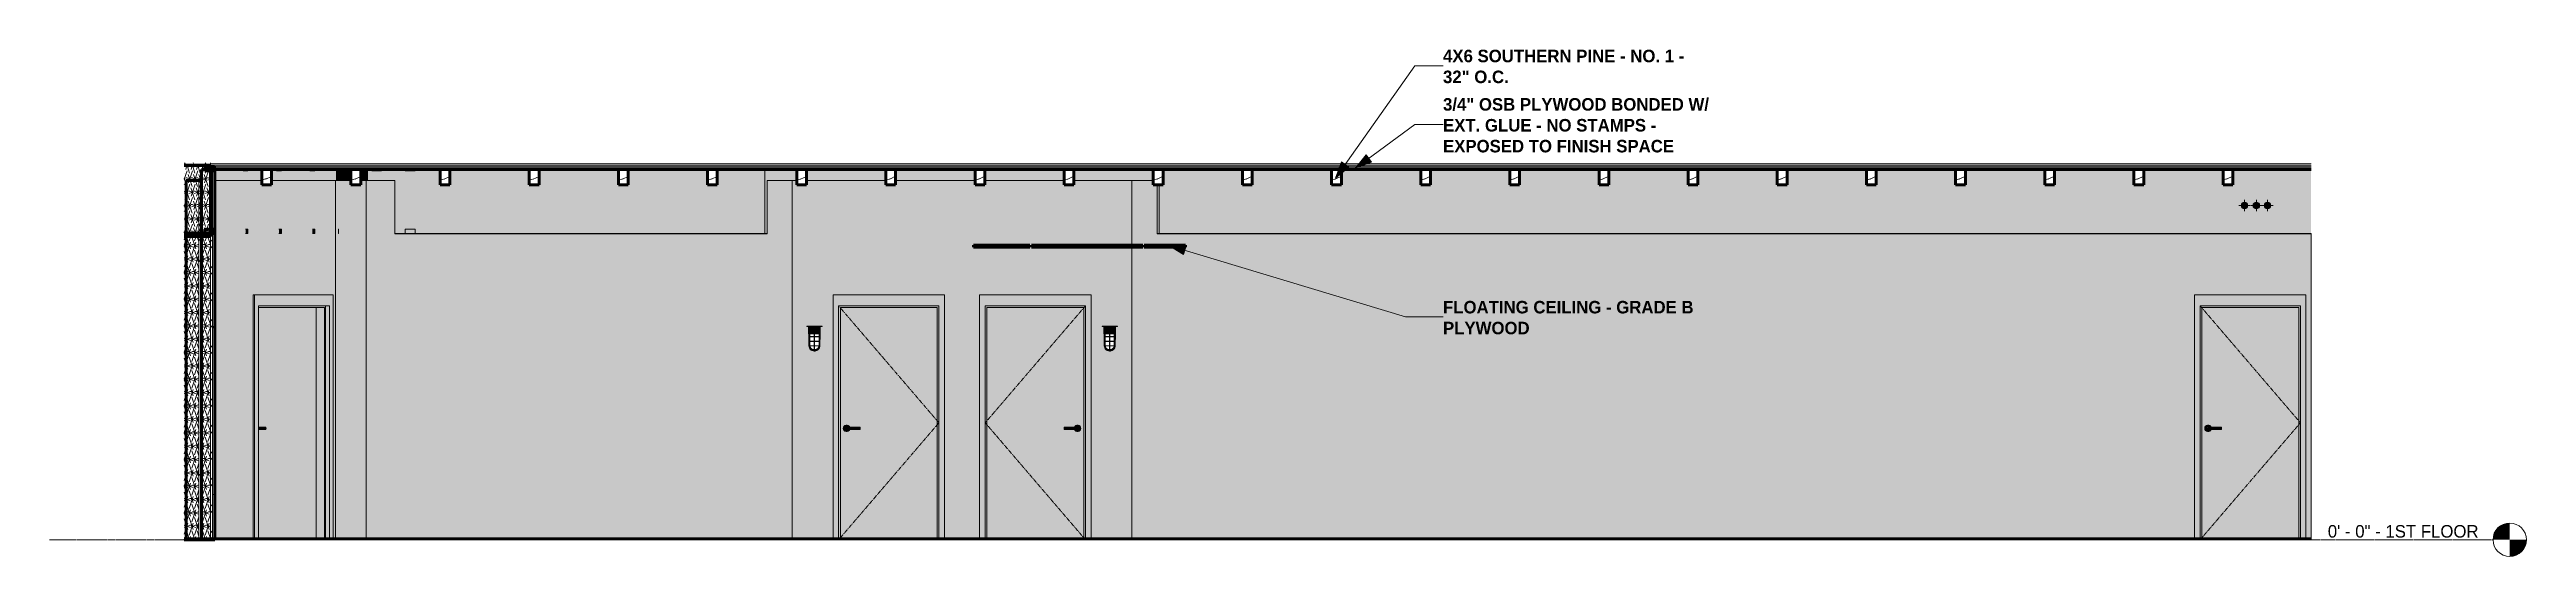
# Model space of a CAD drawing. Header units: inches. Extents: x -3510 to 2128, y -38 to 218.
# Drawn here: x -2245 to -1356, y -6 to 176 of the extents above; entities that cross this region are included whole.
import ezdxf

# ---------------------------------------------------------------- set-up
doc = ezdxf.new("R2010")
doc.units = ezdxf.units.IN
doc.header["$MEASUREMENT"] = 0
doc.linetypes.add('Dash 1_16_', pattern=[0.125, 0.0625, -0.0625])
doc.linetypes.add('Grid Line 1_2_', pattern=[0.875, 0.5, -0.125, 0.125, -0.125])
for name, color, linetype, lineweight in [('0-3', 50, 'Continuous', 9), ('0-4', 10, 'Continuous', 5), ('A-CLNG', 13, 'Continuous', 18), ('A-CLNG-1', 251, 'Continuous', 5), ('A-CLNG-2', 250, 'Continuous', 60), ('A-CLNG-3', 7, 'Continuous', 18), ('A-CLNG-5', 13, 'Continuous', 60), ('A-CLNG-PATT-1', 50, 'Continuous', 9), ('A-DOOR', 31, 'Continuous', 18), ('A-DOOR-6', 31, 'Dash 1_16_', 9), ('A-DOOR-7', 31, 'Continuous', 9), ('A-DOOR-FRAM', 31, 'Continuous', 9), ('A-DOOR-FRAM-4', 31, 'Continuous', 18), ('A-FLOR-1', 31, 'Continuous', 5), ('A-FLOR-2', 8, 'Continuous', 5), ('A-FLOR-3', 7, 'Continuous', 18), ('A-FLOR-4', 250, 'Continuous', 60), ('A-FLOR-LEVL', 51, 'Continuous', 9), ('A-FLOR-LEVL-1', 51, 'Grid Line 1_2_', 9), ('A-FLOR-MCUT-1', 7, 'Continuous', 18), ('A-FLOR-PATT-1', 252, 'Continuous', 9), ('A-FLOR-PATT-2', 253, 'Continuous', 9), ('A-FLOR-PATT-3', 50, 'Continuous', 9), ('A-WALL', 113, 'Continuous', 18), ('A-WALL-PATT-1', 111, 'Continuous', 9), ('E-LITE-EQPM', 33, 'Continuous', 9), ('G-ANNO-TEXT', 231, 'Continuous', 9), ('I-WALL', 2, 'Continuous', 18), ('I-WALL-3', 2, 'Continuous', 5), ('I-WALL-4', 2, 'Continuous', 60), ('P-PIPE', 3, 'Continuous', 9), ('P-PIPE-CNTR', 3, 'Continuous', 9), ('S-BEAM', 12, 'Continuous', 9), ('S-BEAM-1', 250, 'Continuous', 60), ('S-BEAM-2', 255, 'Continuous', 9), ('S-BEAM-3', 50, 'Continuous', 9)]:
    doc.layers.add(name, color=color, linetype=linetype, lineweight=lineweight)
doc.styles.add('Century Gothic', font='ufonts.com_century-gothic.ttf', dxfattribs={"height": 4.5})
doc.styles.add('Century Gothic_B', font='GOTHICB.TTF', dxfattribs={"height": 4.5})
pattern_1 = [(0, (0, 0), (7.68, 1.92), [0.634, -5.126, 0.634, -5.126, -30.72]), (0, (0, 0), (7.68, 1.92), [-11.52, 0.634, -10.886, 0.634, -5.126, -13.44]), (0, (0, 0), (7.68, 1.92), [-28.8, 0.634, -3.206, 0.634, -8.966]), (120, (2.88, 0.96), (-5.5027688, 5.6910751), [0.634, -5.126, 0.634, -5.126, -30.72]), (120, (2.88, 0.96), (-5.5027688, 5.6910751), [-11.52, 0.634, -10.886, 0.634, -5.126, -13.44]), (120, (2.88, 0.96), (-5.5027688, 5.6910751), [-28.8, 0.634, -3.206, 0.634, -8.966]), (240, (3.84, 4.8), (-2.1772312, -7.6110751), [0.634, -5.126, 0.634, -5.126, -30.72]), (240, (3.84, 4.8), (-2.1772312, -7.6110751), [-11.52, 0.634, -10.886, 0.634, -5.126, -13.44]), (240, (3.84, 4.8), (-2.1772312, -7.6110751), [-28.8, 0.634, -3.206, 0.634, -8.966])]
pattern_2 = [(0, (0, 0), (0, 2.399), []), (315, (0, 0), (2.3985062, 0), [3.393, -3.393]), (45, (0, 0), (2.3985062, 0), [3.393, -3.393])]
pattern_3 = [(216.87, (3.199, 7.997), (23.9897714, 15.99364286), [3.998, -35.986]), (206.565, (7.997, 5.598), (-7.9970807, -7.996619), [8.941, -8.941]), (198.435, (7.997, 1.599), (-15.9938446, -7.9970983), [5.058, -20.23])]
pattern_4 = [(161.57, (-4631.7952, 0.24), (-1.92045124, 0.00015035), [0, -13.661, 1.517, 0]), (18.43, (-4632.2752, 0.24), (-1.92045124, -0.00015035), [0, -13.661, 1.517, 0]), (108.43, (-4631.7952, 0.24), (0.95996907, -4.80073665), [4.553, -10.625]), (71.57, (-4632.2752, 0.24), (0.95996907, 4.80073665), [4.553, -10.625])]
pattern_5 = [(0, (-4632.035, 0), (15.36, 3.84), [0.634, -10.886, 0.634, -10.886, -61.44]), (0, (-4632.035, 0), (15.36, 3.84), [-23.04, 0.634, -22.406, 0.634, -10.886, -26.88]), (0, (-4632.035, 0), (15.36, 3.84), [-57.6, 0.634, -7.046, 0.634, -18.566]), (120, (-4626.275, 1.92), (-11.0055376, 11.38215), [0.634, -10.886, 0.634, -10.886, -61.44]), (120, (-4626.275, 1.92), (-11.0055376, 11.38215), [-23.04, 0.634, -22.406, 0.634, -10.886, -26.88]), (120, (-4626.275, 1.92), (-11.0055376, 11.38215), [-57.6, 0.634, -7.046, 0.634, -18.566]), (240, (-4624.355, 9.6), (-4.3544624, -15.22215), [0.634, -10.886, 0.634, -10.886, -61.44]), (240, (-4624.355, 9.6), (-4.3544624, -15.22215), [-23.04, 0.634, -22.406, 0.634, -10.886, -26.88]), (240, (-4624.355, 9.6), (-4.3544624, -15.22215), [-57.6, 0.634, -7.046, 0.634, -18.566])]

msp = doc.modelspace()

# ---------------------------------------------------------------- texts
at = {"layer": 'A-FLOR-LEVL', "insert": (-1427.07, 5.28), "char_height": 4.5, "width": 64.9935, "attachment_point": 1, "style": 'Century Gothic'}
msp.add_mtext('0\' - 0" - 1ST FLOOR', dxfattribs=at)
at = {"layer": 'G-ANNO-TEXT', "char_height": 4.5, "attachment_point": 1, "style": 'Century Gothic_B'}
for s, insert, width in [('4X6 SOUTHERN PINE - NO. 1 -', (-1744.67, 175.96), 106.8075), ('32" O.C.', (-1744.67, 168.46), 30.4515), ('3/4" OSB PLYWOOD BONDED W/', (-1744.67, 158.59), 118.9275), ('EXT. GLUE - NO STAMPS -', (-1744.67, 151.09), 91.3545), ('EXPOSED TO FINISH SPACE', (-1744.67, 143.59), 97.4145), ('FLOATING CEILING - GRADE B', (-1744.67, 85.77), 109.383), ('PLYWOOD', (-1744.67, 78.27), 38.0265)]:
    msp.add_mtext(s, dxfattribs=dict(at, insert=insert, width=width))

# ---------------------------------------------------------------- blocks, each defined once
blk = doc.blocks.new('CTR - 1st Phase - Shell_rvt-2-INTERIOR ELEVATION - CORRIDOR EAST _102_ - 1ST FLOOR - WEST WALL')
at = {"layer": 'A-CLNG-1'}
h = blk.add_hatch(color=256, dxfattribs=at)
h.paths.add_polyline_path([(2441.66, 109.5), (2441.66, 110), (2440.78, 110), (2440.78, 109.5)], flags=0)
h.paths.add_polyline_path([(2436.24, 109.87), (2436.24, 110), (2435.5, 110), (2435.5, 109.87)], flags=0)
at = {"layer": 'A-CLNG-PATT-1'}
h = blk.add_hatch(dxfattribs=at)
h.set_pattern_fill('FP_12', color=256, style=0, pattern_type=2)
h.set_pattern_definition([(0, (0, 0), (15.36, 3.84), [0.634, -10.886, 0.634, -10.886, -61.44]), (0, (0, 0), (15.36, 3.84), [-23.04, 0.634, -22.406, 0.634, -10.886, -26.88]), (0, (0, 0), (15.36, 3.84), [-57.6, 0.634, -7.046, 0.634, -18.566]), (120, (5.76, 1.92), (-11.0055376, 11.38215), [0.634, -10.886, 0.634, -10.886, -61.44]), (120, (5.76, 1.92), (-11.0055376, 11.38215), [-23.04, 0.634, -22.406, 0.634, -10.886, -26.88]), (120, (5.76, 1.92), (-11.0055376, 11.38215), [-57.6, 0.634, -7.046, 0.634, -18.566]), (240, (7.68, 9.6), (-4.3544624, -15.22215), [0.634, -10.886, 0.634, -10.886, -61.44]), (240, (7.68, 9.6), (-4.3544624, -15.22215), [-23.04, 0.634, -22.406, 0.634, -10.886, -26.88]), (240, (7.68, 9.6), (-4.3544624, -15.22215), [-57.6, 0.634, -7.046, 0.634, -18.566])])
h.paths.add_polyline_path([(2441.66, 108.87), (2441.66, 109.5), (2440.78, 109.5), (2440.78, 108.87)], flags=0)
at = {"layer": 'A-FLOR-1'}
h = blk.add_hatch(color=256, dxfattribs=at)
h.paths.add_polyline_path([(2446.5, 129), (2463.37, 129), (2463.37, 133), (2458.37, 133), (2458.37, 132.5), (2456.62, 132.5), (2456.62, 133), (2446.5, 133)], flags=0)
h.paths.add_polyline_path([(2468.31, 129), (2490.18, 129), (2490.18, 133), (2482.37, 133), (2482.37, 132.5), (2480.62, 132.5), (2480.62, 133), (2470.37, 133), (2470.37, 132.5), (2468.62, 132.5), (2468.62, 133), (2466.87, 133), (2466.87, 129)], flags=0)
h = blk.add_hatch(color=256, dxfattribs=at)
h.paths.add_polyline_path([(2501.27, 129), (2501.27, 133), (2498.87, 133), (2498.87, 129), (2501.12, 129)], flags=0)
h.paths.add_polyline_path([(2493.66, 129), (2495.37, 129), (2495.37, 133), (2492.6, 133), (2492.6, 132.5), (2490.87, 132.5), (2490.87, 133), (2490.18, 133), (2490.18, 129), (2492.17, 129)], flags=0)
blk.add_hatch(color=256, dxfattribs=at).paths.add_polyline_path([(2517.52, 110), (2643.97, 110), (2643.97, 133), (2626.87, 133), (2626.87, 127.5), (2623.37, 127.5), (2623.37, 133), (2594.87, 133), (2594.87, 127.5), (2591.37, 127.5), (2591.37, 133), (2562.87, 133), (2562.87, 127.5), (2559.37, 127.5), (2559.37, 133), (2530.87, 133), (2530.87, 127.5), (2527.37, 127.5), (2527.37, 133), (2501.27, 133), (2501.27, 129), (2511.06, 129), (2511.06, 110), (2516.03, 110)], flags=0)
h = blk.add_hatch(color=256, dxfattribs=at)
h.paths.add_polyline_path([(2643.97, 110), (2644.75, 110), (2644.75, 129), (2655.37, 129), (2655.37, 133), (2643.97, 133), (2643.97, 119.34)], flags=0)
h.paths.add_polyline_path([(2785.47, 110), (2785.47, 127.5), (2784.7, 127.5), (2784.7, 110)], flags=0)
h.paths.add_polyline_path([(2769.53, 129), (2783.37, 129), (2783.37, 133), (2754.87, 133), (2754.87, 129), (2761.04, 129)], flags=0)
h.paths.add_polyline_path([(2668.41, 129), (2687.37, 129), (2687.37, 133), (2658.87, 133), (2658.87, 129)], flags=0)
h.paths.add_polyline_path([(2751.37, 129), (2751.37, 133), (2722.87, 133), (2722.87, 129)], flags=0)
h.paths.add_polyline_path([(2718.97, 129), (2719.37, 129), (2719.37, 133), (2690.87, 133), (2690.87, 129), (2714.72, 129)], flags=0)
h = blk.add_hatch(color=256, dxfattribs=at)
h.paths.add_polyline_path([(3008.12, 110), (3198.99, 110), (3198.99, 133), (3170.87, 133), (3170.87, 127.5), (3167.37, 127.5), (3167.37, 133), (3138.87, 133), (3138.87, 127.5), (3135.37, 127.5), (3135.37, 133), (3106.87, 133), (3106.87, 127.5), (3103.37, 127.5), (3103.37, 133), (3074.87, 133), (3074.87, 127.5), (3071.37, 127.5), (3071.37, 133), (3042.87, 133), (3042.87, 127.5), (3039.37, 127.5), (3039.37, 133), (3010.87, 133), (3010.87, 127.5), (3007.37, 127.5), (3007.37, 133), (2978.87, 133), (2978.87, 127.5), (2975.37, 127.5), (2975.37, 133), (2946.87, 133), (2946.87, 127.5), (2943.37, 127.5), (2943.37, 133), (2914.87, 133), (2914.87, 127.5), (2911.37, 127.5), (2911.37, 133), (2882.87, 133), (2882.87, 127.5), (2879.37, 127.5), (2879.37, 133), (2850.87, 133), (2850.87, 127.5), (2847.37, 127.5), (2847.37, 133), (2818.87, 133), (2818.87, 127.5), (2815.37, 127.5), (2815.37, 133), (2786.87, 133), (2786.87, 127.5), (2785.47, 127.5), (2785.47, 110), (2920.57, 110)], flags=0)
h.paths.add_polyline_path([(3183.32, 118.81), (3183.01, 118.85), (3182.72, 118.97), (3182.48, 119.16), (3182.29, 119.41), (3182.17, 119.69), (3182.13, 120), (3182.17, 120.31), (3182.29, 120.59), (3182.48, 120.84), (3182.72, 121.03), (3183.01, 121.15), (3183.32, 121.19), (3183.62, 121.15), (3183.91, 121.03), (3184.16, 120.84), (3184.34, 120.59), (3184.46, 120.31), (3184.5, 120), (3184.46, 119.69), (3184.34, 119.41), (3184.16, 119.16), (3183.91, 118.97), (3183.62, 118.85)], flags=0)
h.paths.add_polyline_path([(3175.07, 118.81), (3174.77, 118.85), (3174.48, 118.97), (3174.23, 119.16), (3174.04, 119.41), (3173.92, 119.75), (3173.89, 120), (3173.93, 120.31), (3174.04, 120.59), (3174.23, 120.84), (3174.48, 121.03), (3174.77, 121.15), (3175.13, 121.18), (3175.38, 121.15), (3175.67, 121.03), (3175.91, 120.84), (3176.1, 120.59), (3176.22, 120.31), (3176.26, 120), (3176.2, 119.65), (3176.1, 119.41), (3175.91, 119.16), (3175.67, 118.97), (3175.38, 118.85), (3175.13, 118.82)], flags=0)
h.paths.add_polyline_path([(3179.32, 118.81), (3179.01, 118.85), (3178.72, 118.97), (3178.48, 119.16), (3178.29, 119.41), (3178.17, 119.69), (3178.13, 120), (3178.17, 120.31), (3178.29, 120.59), (3178.48, 120.84), (3178.72, 121.03), (3179.01, 121.15), (3179.32, 121.19), (3179.62, 121.15), (3179.91, 121.03), (3180.16, 120.84), (3180.34, 120.59), (3180.46, 120.31), (3180.5, 120), (3180.46, 119.69), (3180.34, 119.41), (3180.16, 119.16), (3179.91, 118.97), (3179.62, 118.85)], flags=0)
at = {"layer": 'A-FLOR-2'}
for points in [[(2444.91, 134.75), (2444.91, 134.87), (2435.5, 134.87), (2435.5, 134.75), (2442.84, 134.75)], [(2516.03, 133.75), (3198.99, 133.75), (3198.99, 134.25), (2444.91, 134.25), (2444.91, 133.75), (2513.05, 133.75)]]:
    blk.add_hatch(color=256, dxfattribs=at).paths.add_polyline_path(points, flags=0)
at = {"layer": 'A-FLOR-PATT-1'}
h = blk.add_hatch(dxfattribs=at)
h.set_pattern_fill('FP_8', color=256, style=0, pattern_type=2)
h.set_pattern_definition([(161.57, (0.24, 0.24), (-1.92045124, 0.00015035), [0, -13.661, 1.517, 0]), (18.43, (-0.24, 0.24), (-1.92045124, -0.00015035), [0, -13.661, 1.517, 0]), (108.43, (0.24, 0.24), (0.95996907, -4.80073665), [4.553, -10.625]), (71.57, (-0.24, 0.24), (0.95996907, 4.80073665), [4.553, -10.625])])
h.paths.add_polyline_path([(2436.24, 110), (2444.91, 110), (2444.91, 134), (2435.5, 134), (2435.5, 110)], flags=0)
at = {"layer": 'A-FLOR-PATT-2'}
h = blk.add_hatch(dxfattribs=at)
h.set_pattern_fill('FP_9', color=256, style=0, pattern_type=2)
h.set_pattern_definition(pattern_1)
h.paths.add_polyline_path([(2442.84, 134.87), (2444.91, 134.87), (2444.91, 135.34), (2435.5, 135.34), (2435.5, 134.87)], flags=0)
h = blk.add_hatch(dxfattribs=at)
h.set_pattern_fill('FP_10', color=256, style=0, pattern_type=2)
h.set_pattern_definition(pattern_2)
h.paths.add_polyline_path([(2435.5, 134), (2444.91, 134), (2444.91, 134.75), (2435.5, 134.75), (2435.5, 134)], flags=0)
h = blk.add_hatch(dxfattribs=at)
h.set_pattern_fill('FP_9', color=256, style=0, pattern_type=2)
h.set_pattern_definition(pattern_1)
h.paths.add_polyline_path([(2444.91, 134.25), (3198.99, 134.25), (3198.99, 135), (2444.91, 135), (2444.91, 134.75)], flags=0)
h = blk.add_hatch(dxfattribs=at)
h.set_pattern_fill('FP_9', color=256, style=0, pattern_type=2)
h.set_pattern_definition(pattern_1)
h.paths.add_polyline_path([(2769.53, -0.04), (3198.99, -0.04), (3198.99, 0), (2435.5, 0), (2435.5, -0.04), (2721.81, -0.04)], flags=0)
at = {"layer": 'A-FLOR-PATT-3'}
h = blk.add_hatch(dxfattribs=at)
h.set_pattern_fill('FP_10', color=256, style=0, pattern_type=2)
h.set_pattern_definition(pattern_2)
h.paths.add_polyline_path([(3187.06, 135), (3198.99, 135), (3198.99, 135.34), (2444.91, 135.34), (2444.91, 135), (3186.34, 135)], flags=0)
h = blk.add_hatch(dxfattribs=at)
h.set_pattern_fill('FP_10', color=256, style=0, pattern_type=2)
h.set_pattern_definition(pattern_2)
h.paths.add_polyline_path([(2444.91, 133), (3198.99, 133), (3198.99, 133.75), (2444.91, 133.75)], flags=0)
h = blk.add_hatch(dxfattribs=at)
h.set_pattern_fill('FP_11', color=256, style=0, pattern_type=2)
h.set_pattern_definition([(135, (0, 0), (-2.1213203, -2.1213203), [])])
h.paths.add_polyline_path([(3151.27, 0), (3198.95, 0), (3198.95, 0.37), (2444.91, 0.37), (2444.91, 0), (3103.56, 0)], flags=0)
h.paths.add_polyline_path([(2441.66, 0), (2441.66, 0.37), (2440.78, 0.37), (2440.78, 0)], flags=0)
at = {"layer": 'A-CLNG-2'}
for p, q in [((2444.91, 110), (2435.5, 110)), ((2435.5, 108.87), (2444.91, 108.87)), ((2444.91, 108.87), (2444.91, 110))]:
    blk.add_line(p, q, dxfattribs=at)
at = {"layer": 'A-CLNG-3'}
for p, q in [((2444.91, 109.5), (2435.5, 109.5)), ((2511.06, 110), (2643.97, 110)), ((2643.97, 110), (2644.75, 110)), ((2643.97, 109.87), (2643.97, 110)), ((2784.7, 110), (2785.47, 110)), ((2785.47, 110), (3198.95, 110)), ((2785.47, 109.87), (2785.47, 110))]:
    blk.add_line(p, q, dxfattribs=at)
at = {"layer": 'A-FLOR-3'}
for p, q in [((2490.18, 133), (2490.18, 129)), ((2501.27, 133), (2501.27, 129)), ((2643.97, 133), (2643.97, 110)), ((2785.47, 127.5), (2785.47, 110)), ((2643.97, 110), (2511.06, 110)), ((2644.75, 110), (2643.97, 110)), ((2785.47, 110), (2784.7, 110)), ((3198.95, 110), (2785.47, 110))]:
    blk.add_line(p, q, dxfattribs=at)
at = {"layer": 'A-FLOR-4'}
for p, q in [((2444.91, 110), (2444.91, 133)), ((2444.91, 133), (3198.99, 133)), ((2435.5, 110), (2444.91, 110)), ((3198.99, 0.37), (2435.5, 0.37))]:
    blk.add_line(p, q, dxfattribs=at)
at = {"layer": 'A-FLOR-MCUT-1'}
for p, q in [((2444.91, 134.87), (2435.5, 134.87)), ((2444.91, 134.75), (2435.5, 134.75)), ((2444.91, 134), (2435.5, 134)), ((2444.91, 135), (2444.91, 135.34)), ((2444.91, 135.34), (2444.91, 135)), ((3198.99, 135), (2444.91, 135)), ((2444.91, 134.75), (2444.91, 134.87)), ((2444.91, 134.87), (2444.91, 134.75)), ((2444.91, 134.25), (2444.91, 134.75)), ((2444.91, 134.75), (2444.91, 134.25)), ((2444.91, 134), (2444.91, 134.25)), ((3198.99, 134.25), (2444.91, 134.25)), ((2444.91, 134.25), (2444.91, 134)), ((2444.91, 133.75), (2444.91, 134)), ((2444.91, 134), (2444.91, 133.75)), ((2444.91, 133), (2444.91, 133.75)), ((3198.99, 133.75), (2444.91, 133.75)), ((2444.91, 133.75), (2444.91, 133)), ((3198.99, 0), (2435.5, 0))]:
    blk.add_line(p, q, dxfattribs=at)
blk = doc.blocks.new('LVL-Laminated Veneer Lumber - 4X6 S_ PINE - NO_ 1-2419997-INTERIOR ELEVATION - CORRIDOR EAST _102_ - 1ST FLOOR - WEST WALL')
at = {"layer": 'S-BEAM'}
h = blk.add_hatch(dxfattribs=at)
h.set_pattern_fill('FP_14', color=256, style=0, pattern_type=2)
h.set_pattern_definition(pattern_3)
h.paths.add_polyline_path([(3170.87, 127.5), (3170.87, 133), (3167.37, 133), (3167.37, 127.5)], flags=0)
at = {"layer": 'S-BEAM-1'}
for p, q in [((3170.87, 133), (3167.37, 133)), ((3167.37, 133), (3167.37, 127.5)), ((3167.37, 127.5), (3170.87, 127.5)), ((3170.87, 127.5), (3170.87, 133))]:
    blk.add_line(p, q, dxfattribs=at)
blk = doc.blocks.new('LVL-Laminated Veneer Lumber - 4X6 S_ PINE - NO_ 1-V18-INTERIOR ELEVATION - CORRIDOR EAST _102_ - 1ST FLOOR - WEST WALL')
at = {"layer": 'S-BEAM'}
h = blk.add_hatch(dxfattribs=at)
h.set_pattern_fill('FP_14', color=256, style=0, pattern_type=2)
h.set_pattern_definition(pattern_3)
h.paths.add_polyline_path([(3138.87, 127.5), (3138.87, 133), (3135.37, 133), (3135.37, 127.5)], flags=0)
at = {"layer": 'S-BEAM-1'}
for p, q in [((3138.87, 133), (3135.37, 133)), ((3135.37, 133), (3135.37, 127.5)), ((3135.37, 127.5), (3138.87, 127.5)), ((3138.87, 127.5), (3138.87, 133))]:
    blk.add_line(p, q, dxfattribs=at)
blk = doc.blocks.new('LVL-Laminated Veneer Lumber - 4X6 S_ PINE - NO_ 1-1619293-INTERIOR ELEVATION - CORRIDOR EAST _102_ - 1ST FLOOR - WEST WALL')
at = {"layer": 'S-BEAM'}
h = blk.add_hatch(dxfattribs=at)
h.set_pattern_fill('FP_14', color=256, style=0, pattern_type=2)
h.set_pattern_definition(pattern_3)
h.paths.add_polyline_path([(3103.37, 127.5), (3106.87, 127.5), (3106.87, 133), (3103.37, 133), (3103.37, 129.83)], flags=0)
at = {"layer": 'S-BEAM-1'}
for p, q in [((3106.87, 133), (3103.37, 133)), ((3103.37, 133), (3103.37, 127.5)), ((3103.37, 127.5), (3106.87, 127.5)), ((3106.87, 127.5), (3106.87, 133))]:
    blk.add_line(p, q, dxfattribs=at)
blk = doc.blocks.new('LVL-Laminated Veneer Lumber - 4X6 S_ PINE - NO_ 1-V19-INTERIOR ELEVATION - CORRIDOR EAST _102_ - 1ST FLOOR - WEST WALL')
at = {"layer": 'S-BEAM'}
h = blk.add_hatch(dxfattribs=at)
h.set_pattern_fill('FP_14', color=256, style=0, pattern_type=2)
h.set_pattern_definition(pattern_3)
h.paths.add_polyline_path([(3071.37, 127.5), (3074.87, 127.5), (3074.87, 133), (3071.37, 133), (3071.37, 127.83)], flags=0)
at = {"layer": 'S-BEAM-1'}
for p, q in [((3074.87, 133), (3071.37, 133)), ((3071.37, 133), (3071.37, 127.5)), ((3071.37, 127.5), (3074.87, 127.5)), ((3074.87, 127.5), (3074.87, 133))]:
    blk.add_line(p, q, dxfattribs=at)
blk = doc.blocks.new('LVL-Laminated Veneer Lumber - 4X6 S_ PINE - NO_ 1-1619292-INTERIOR ELEVATION - CORRIDOR EAST _102_ - 1ST FLOOR - WEST WALL')
at = {"layer": 'S-BEAM'}
h = blk.add_hatch(dxfattribs=at)
h.set_pattern_fill('FP_14', color=256, style=0, pattern_type=2)
h.set_pattern_definition(pattern_3)
h.paths.add_polyline_path([(3039.37, 127.5), (3042.87, 127.5), (3042.87, 133), (3039.37, 133)], flags=0)
at = {"layer": 'S-BEAM-1'}
for p, q in [((3042.87, 133), (3039.37, 133)), ((3039.37, 133), (3039.37, 127.5)), ((3039.37, 127.5), (3042.87, 127.5)), ((3042.87, 127.5), (3042.87, 133))]:
    blk.add_line(p, q, dxfattribs=at)
blk = doc.blocks.new('LVL-Laminated Veneer Lumber - 4X6 S_ PINE - NO_ 1-V20-INTERIOR ELEVATION - CORRIDOR EAST _102_ - 1ST FLOOR - WEST WALL')
at = {"layer": 'S-BEAM'}
h = blk.add_hatch(dxfattribs=at)
h.set_pattern_fill('FP_14', color=256, style=0, pattern_type=2)
h.set_pattern_definition(pattern_3)
h.paths.add_polyline_path([(3007.37, 127.5), (3010.87, 127.5), (3010.87, 133), (3007.37, 133)], flags=0)
at = {"layer": 'S-BEAM-1'}
for p, q in [((3010.87, 133), (3007.37, 133)), ((3007.37, 133), (3007.37, 127.5)), ((3007.37, 127.5), (3010.87, 127.5)), ((3010.87, 127.5), (3010.87, 133))]:
    blk.add_line(p, q, dxfattribs=at)
blk = doc.blocks.new('LVL-Laminated Veneer Lumber - 4X6 S_ PINE - NO_ 1-V21-INTERIOR ELEVATION - CORRIDOR EAST _102_ - 1ST FLOOR - WEST WALL')
at = {"layer": 'S-BEAM'}
h = blk.add_hatch(dxfattribs=at)
h.set_pattern_fill('FP_14', color=256, style=0, pattern_type=2)
h.set_pattern_definition(pattern_3)
h.paths.add_polyline_path([(2975.37, 127.5), (2978.87, 127.5), (2978.87, 133), (2975.37, 133), (2975.37, 128.3)], flags=0)
at = {"layer": 'S-BEAM-1'}
for p, q in [((2978.87, 133), (2975.37, 133)), ((2975.37, 133), (2975.37, 127.5)), ((2975.37, 127.5), (2978.87, 127.5)), ((2978.87, 127.5), (2978.87, 133))]:
    blk.add_line(p, q, dxfattribs=at)
blk = doc.blocks.new('LVL-Laminated Veneer Lumber - 4X6 S_ PINE - NO_ 1-V22-INTERIOR ELEVATION - CORRIDOR EAST _102_ - 1ST FLOOR - WEST WALL')
at = {"layer": 'S-BEAM'}
h = blk.add_hatch(dxfattribs=at)
h.set_pattern_fill('FP_14', color=256, style=0, pattern_type=2)
h.set_pattern_definition(pattern_3)
h.paths.add_polyline_path([(2946.87, 127.5), (2946.87, 133), (2943.37, 133), (2943.37, 127.5)], flags=0)
at = {"layer": 'S-BEAM-1'}
for p, q in [((2946.87, 133), (2943.37, 133)), ((2943.37, 133), (2943.37, 127.5)), ((2943.37, 127.5), (2946.87, 127.5)), ((2946.87, 127.5), (2946.87, 133))]:
    blk.add_line(p, q, dxfattribs=at)
blk = doc.blocks.new('LVL-Laminated Veneer Lumber - 4X6 S_ PINE - NO_ 1-V23-INTERIOR ELEVATION - CORRIDOR EAST _102_ - 1ST FLOOR - WEST WALL')
at = {"layer": 'S-BEAM'}
h = blk.add_hatch(dxfattribs=at)
h.set_pattern_fill('FP_14', color=256, style=0, pattern_type=2)
h.set_pattern_definition(pattern_3)
h.paths.add_polyline_path([(2911.37, 127.5), (2914.87, 127.5), (2914.87, 133), (2911.37, 133), (2911.37, 131.06)], flags=0)
at = {"layer": 'S-BEAM-1'}
for p, q in [((2914.87, 133), (2911.37, 133)), ((2911.37, 133), (2911.37, 127.5)), ((2911.37, 127.5), (2914.87, 127.5)), ((2914.87, 127.5), (2914.87, 133))]:
    blk.add_line(p, q, dxfattribs=at)
blk = doc.blocks.new('LVL-Laminated Veneer Lumber - 4X6 S_ PINE - NO_ 1-V24-INTERIOR ELEVATION - CORRIDOR EAST _102_ - 1ST FLOOR - WEST WALL')
at = {"layer": 'S-BEAM'}
h = blk.add_hatch(dxfattribs=at)
h.set_pattern_fill('FP_14', color=256, style=0, pattern_type=2)
h.set_pattern_definition(pattern_3)
h.paths.add_polyline_path([(2879.37, 127.5), (2882.87, 127.5), (2882.87, 133), (2879.37, 133), (2879.37, 132.44)], flags=0)
at = {"layer": 'S-BEAM-1'}
for p, q in [((2882.87, 133), (2879.37, 133)), ((2879.37, 133), (2879.37, 127.5)), ((2879.37, 127.5), (2882.87, 127.5)), ((2882.87, 127.5), (2882.87, 133))]:
    blk.add_line(p, q, dxfattribs=at)
blk = doc.blocks.new('LVL-Laminated Veneer Lumber - 4X6 S_ PINE - NO_ 1-V25-INTERIOR ELEVATION - CORRIDOR EAST _102_ - 1ST FLOOR - WEST WALL')
at = {"layer": 'S-BEAM'}
h = blk.add_hatch(dxfattribs=at)
h.set_pattern_fill('FP_14', color=256, style=0, pattern_type=2)
h.set_pattern_definition(pattern_3)
h.paths.add_polyline_path([(2850.87, 127.5), (2850.87, 133), (2847.37, 133), (2847.37, 127.5)], flags=0)
at = {"layer": 'S-BEAM-1'}
for p, q in [((2850.87, 133), (2847.37, 133)), ((2847.37, 133), (2847.37, 127.5)), ((2847.37, 127.5), (2850.87, 127.5)), ((2850.87, 127.5), (2850.87, 133))]:
    blk.add_line(p, q, dxfattribs=at)
blk = doc.blocks.new('LVL-Laminated Veneer Lumber - 4X6 S_ PINE - NO_ 1-V26-INTERIOR ELEVATION - CORRIDOR EAST _102_ - 1ST FLOOR - WEST WALL')
at = {"layer": 'S-BEAM'}
h = blk.add_hatch(dxfattribs=at)
h.set_pattern_fill('FP_14', color=256, style=0, pattern_type=2)
h.set_pattern_definition(pattern_3)
h.paths.add_polyline_path([(2815.37, 127.5), (2818.87, 127.5), (2818.87, 133), (2815.37, 133)], flags=0)
at = {"layer": 'S-BEAM-1'}
for p, q in [((2818.87, 133), (2815.37, 133)), ((2815.37, 133), (2815.37, 127.5)), ((2815.37, 127.5), (2818.87, 127.5)), ((2818.87, 127.5), (2818.87, 133))]:
    blk.add_line(p, q, dxfattribs=at)
blk = doc.blocks.new('LVL-Laminated Veneer Lumber - 4X6 S_ PINE - NO_ 1-V27-INTERIOR ELEVATION - CORRIDOR EAST _102_ - 1ST FLOOR - WEST WALL')
at = {"layer": 'S-BEAM'}
h = blk.add_hatch(dxfattribs=at)
h.set_pattern_fill('FP_14', color=256, style=0, pattern_type=2)
h.set_pattern_definition(pattern_3)
h.paths.add_polyline_path([(2785.47, 127.5), (2786.87, 127.5), (2786.87, 133), (2783.37, 133), (2783.37, 127.5), (2784.7, 127.5)], flags=0)
at = {"layer": 'S-BEAM-1'}
for p, q in [((2786.87, 133), (2783.37, 133)), ((2783.37, 133), (2783.37, 127.5)), ((2783.37, 127.5), (2786.87, 127.5)), ((2786.87, 127.5), (2786.87, 133))]:
    blk.add_line(p, q, dxfattribs=at)
blk = doc.blocks.new('LVL-Laminated Veneer Lumber - 4X6 S_ PINE - NO_ 1-1619295-INTERIOR ELEVATION - CORRIDOR EAST _102_ - 1ST FLOOR - WEST WALL')
at = {"layer": 'S-BEAM'}
h = blk.add_hatch(dxfattribs=at)
h.set_pattern_fill('FP_14', color=256, style=0, pattern_type=2)
h.set_pattern_definition(pattern_3)
h.paths.add_polyline_path([(2754.87, 127.5), (2754.87, 133), (2751.37, 133), (2751.37, 127.5)], flags=0)
at = {"layer": 'S-BEAM-1'}
for p, q in [((2754.87, 133), (2751.37, 133)), ((2751.37, 133), (2751.37, 127.5)), ((2751.37, 127.5), (2754.87, 127.5)), ((2754.87, 127.5), (2754.87, 133))]:
    blk.add_line(p, q, dxfattribs=at)
blk = doc.blocks.new('LVL-Laminated Veneer Lumber - 4X6 S_ PINE - NO_ 1-V28-INTERIOR ELEVATION - CORRIDOR EAST _102_ - 1ST FLOOR - WEST WALL')
at = {"layer": 'S-BEAM'}
h = blk.add_hatch(dxfattribs=at)
h.set_pattern_fill('FP_14', color=256, style=0, pattern_type=2)
h.set_pattern_definition(pattern_3)
h.paths.add_polyline_path([(2719.37, 127.5), (2722.87, 127.5), (2722.87, 133), (2719.37, 133), (2719.37, 129)], flags=0)
at = {"layer": 'S-BEAM-1'}
for p, q in [((2722.87, 133), (2719.37, 133)), ((2719.37, 133), (2719.37, 127.5)), ((2719.37, 127.5), (2722.87, 127.5)), ((2722.87, 127.5), (2722.87, 133))]:
    blk.add_line(p, q, dxfattribs=at)
blk = doc.blocks.new('LVL-Laminated Veneer Lumber - 4X6 S_ PINE - NO_ 1-V29-INTERIOR ELEVATION - CORRIDOR EAST _102_ - 1ST FLOOR - WEST WALL')
at = {"layer": 'S-BEAM'}
h = blk.add_hatch(dxfattribs=at)
h.set_pattern_fill('FP_14', color=256, style=0, pattern_type=2)
h.set_pattern_definition(pattern_3)
h.paths.add_polyline_path([(2690.87, 127.5), (2690.87, 133), (2687.37, 133), (2687.37, 127.5)], flags=0)
at = {"layer": 'S-BEAM-1'}
for p, q in [((2690.87, 133), (2687.37, 133)), ((2687.37, 133), (2687.37, 127.5)), ((2687.37, 127.5), (2690.87, 127.5)), ((2690.87, 127.5), (2690.87, 133))]:
    blk.add_line(p, q, dxfattribs=at)
blk = doc.blocks.new('LVL-Laminated Veneer Lumber - 4X6 S_ PINE - NO_ 1-V30-INTERIOR ELEVATION - CORRIDOR EAST _102_ - 1ST FLOOR - WEST WALL')
at = {"layer": 'S-BEAM'}
h = blk.add_hatch(dxfattribs=at)
h.set_pattern_fill('FP_14', color=256, style=0, pattern_type=2)
h.set_pattern_definition(pattern_3)
h.paths.add_polyline_path([(2658.87, 127.5), (2658.87, 133), (2655.37, 133), (2655.37, 127.5), (2658.53, 127.5)], flags=0)
at = {"layer": 'S-BEAM-1'}
for p, q in [((2658.87, 133), (2655.37, 133)), ((2655.37, 133), (2655.37, 127.5)), ((2655.37, 127.5), (2658.87, 127.5)), ((2658.87, 127.5), (2658.87, 133))]:
    blk.add_line(p, q, dxfattribs=at)
blk = doc.blocks.new('LVL-Laminated Veneer Lumber - 4X6 S_ PINE - NO_ 1-1619286-INTERIOR ELEVATION - CORRIDOR EAST _102_ - 1ST FLOOR - WEST WALL')
at = {"layer": 'S-BEAM'}
h = blk.add_hatch(dxfattribs=at)
h.set_pattern_fill('FP_14', color=256, style=0, pattern_type=2)
h.set_pattern_definition(pattern_3)
h.paths.add_polyline_path([(2626.87, 127.5), (2626.87, 133), (2623.37, 133), (2623.37, 127.5), (2626.38, 127.5)], flags=0)
at = {"layer": 'S-BEAM-1'}
for p, q in [((2626.87, 133), (2623.37, 133)), ((2623.37, 133), (2623.37, 127.5)), ((2623.37, 127.5), (2626.87, 127.5)), ((2626.87, 127.5), (2626.87, 133))]:
    blk.add_line(p, q, dxfattribs=at)
blk = doc.blocks.new('LVL-Laminated Veneer Lumber - 4X6 S_ PINE - NO_ 1-V31-INTERIOR ELEVATION - CORRIDOR EAST _102_ - 1ST FLOOR - WEST WALL')
at = {"layer": 'S-BEAM'}
h = blk.add_hatch(dxfattribs=at)
h.set_pattern_fill('FP_14', color=256, style=0, pattern_type=2)
h.set_pattern_definition(pattern_3)
h.paths.add_polyline_path([(2591.37, 127.5), (2594.87, 127.5), (2594.87, 133), (2591.37, 133), (2591.37, 128.59)], flags=0)
at = {"layer": 'S-BEAM-1'}
for p, q in [((2594.87, 133), (2591.37, 133)), ((2591.37, 133), (2591.37, 127.5)), ((2591.37, 127.5), (2594.87, 127.5)), ((2594.87, 127.5), (2594.87, 133))]:
    blk.add_line(p, q, dxfattribs=at)
blk = doc.blocks.new('LVL-Laminated Veneer Lumber - 4X6 S_ PINE - NO_ 1-V32-INTERIOR ELEVATION - CORRIDOR EAST _102_ - 1ST FLOOR - WEST WALL')
at = {"layer": 'S-BEAM'}
h = blk.add_hatch(dxfattribs=at)
h.set_pattern_fill('FP_14', color=256, style=0, pattern_type=2)
h.set_pattern_definition(pattern_3)
h.paths.add_polyline_path([(2559.37, 127.5), (2562.87, 127.5), (2562.87, 133), (2559.37, 133)], flags=0)
at = {"layer": 'S-BEAM-1'}
for p, q in [((2562.87, 133), (2559.37, 133)), ((2559.37, 133), (2559.37, 127.5)), ((2559.37, 127.5), (2562.87, 127.5)), ((2562.87, 127.5), (2562.87, 133))]:
    blk.add_line(p, q, dxfattribs=at)
blk = doc.blocks.new('LVL-Laminated Veneer Lumber - 4X6 S_ PINE - NO_ 1-V33-INTERIOR ELEVATION - CORRIDOR EAST _102_ - 1ST FLOOR - WEST WALL')
at = {"layer": 'S-BEAM'}
h = blk.add_hatch(dxfattribs=at)
h.set_pattern_fill('FP_14', color=256, style=0, pattern_type=2)
h.set_pattern_definition(pattern_3)
h.paths.add_polyline_path([(2527.37, 127.5), (2530.87, 127.5), (2530.87, 133), (2527.37, 133)], flags=0)
at = {"layer": 'S-BEAM-1'}
for p, q in [((2530.87, 133), (2527.37, 133)), ((2527.37, 133), (2527.37, 127.5)), ((2527.37, 127.5), (2530.87, 127.5)), ((2530.87, 127.5), (2530.87, 133))]:
    blk.add_line(p, q, dxfattribs=at)
blk = doc.blocks.new('LVL-Laminated Veneer Lumber - 4X6 S_ PINE - NO_ 1-2421738-INTERIOR ELEVATION - CORRIDOR EAST _102_ - 1ST FLOOR - WEST WALL')
at = {"layer": 'S-BEAM'}
h = blk.add_hatch(dxfattribs=at)
h.set_pattern_fill('FP_14', color=256, style=0, pattern_type=2)
h.set_pattern_definition(pattern_3)
h.paths.add_polyline_path([(2498.87, 127.5), (2498.87, 133), (2495.37, 133), (2495.37, 127.5)], flags=0)
at = {"layer": 'S-BEAM-1'}
for p, q in [((2498.87, 133), (2495.37, 133)), ((2495.37, 133), (2495.37, 127.5)), ((2495.37, 127.5), (2498.87, 127.5)), ((2498.87, 127.5), (2498.87, 133))]:
    blk.add_line(p, q, dxfattribs=at)
blk = doc.blocks.new('LVL-Laminated Veneer Lumber - 4X6 S_ PINE - NO_ 1-2421739-INTERIOR ELEVATION - CORRIDOR EAST _102_ - 1ST FLOOR - WEST WALL')
at = {"layer": 'S-BEAM'}
h = blk.add_hatch(dxfattribs=at)
h.set_pattern_fill('FP_14', color=256, style=0, pattern_type=2)
h.set_pattern_definition(pattern_3)
h.paths.add_polyline_path([(2466.87, 127.5), (2466.87, 133), (2463.37, 133), (2463.37, 127.5), (2465.33, 127.5)], flags=0)
at = {"layer": 'S-BEAM-1'}
for p, q in [((2466.87, 133), (2463.37, 133)), ((2463.37, 133), (2463.37, 127.5)), ((2463.37, 127.5), (2466.87, 127.5)), ((2466.87, 127.5), (2466.87, 133))]:
    blk.add_line(p, q, dxfattribs=at)
blk = doc.blocks.new('TRUSS - 24_-2435928-INTERIOR ELEVATION - CORRIDOR EAST _102_ - 1ST FLOOR - WEST WALL')
at = {"layer": 'S-BEAM-1'}
for p, q in [((2446.37, 134), (2442.87, 134)), ((2442.87, 134), (2442.87, 132.5)), ((2446.37, 132.5), (2446.37, 134)), ((2442.87, 132.5), (2446.37, 132.5)), ((2446.37, 111.5), (2442.87, 111.5)), ((2442.87, 111.5), (2442.87, 110)), ((2442.87, 110), (2446.37, 110)), ((2446.37, 110), (2446.37, 111.5))]:
    blk.add_line(p, q, dxfattribs=at)
at = {"layer": 'S-BEAM-3'}
for p, q in [((2444.56, 133.75), (2444.69, 133.75)), ((2444.56, 111.5), (2444.56, 132.5)), ((2444.69, 132.5), (2444.69, 111.5))]:
    blk.add_line(p, q, dxfattribs=at)
blk = doc.blocks.new('TRUSS - 24_-2435970-INTERIOR ELEVATION - CORRIDOR EAST _102_ - 1ST FLOOR - WEST WALL')
at = {"layer": 'S-BEAM-2'}
for points in [[(2456.62, 132.5), (2458.37, 132.5), (2458.37, 133), (2456.62, 133)], [(2457.87, 110), (2458.37, 110), (2458.37, 111.5), (2457.51, 111.5), (2457.51, 110)]]:
    blk.add_hatch(color=256, dxfattribs=at).paths.add_polyline_path(points, flags=0)
at = {"layer": 'S-BEAM-3'}
for p, q in [((2456.62, 132.5), (2458.37, 132.5)), ((2458.37, 132.5), (2458.37, 133)), ((2458.37, 111.5), (2457.51, 111.5)), ((2457.51, 110), (2458.37, 110)), ((2458.37, 110), (2458.37, 111.5))]:
    blk.add_line(p, q, dxfattribs=at)
blk = doc.blocks.new('TRUSS - 24_-2436012-INTERIOR ELEVATION - CORRIDOR EAST _102_ - 1ST FLOOR - WEST WALL')
at = {"layer": 'S-BEAM-2'}
for points in [[(2468.62, 132.5), (2470.37, 132.5), (2470.37, 133), (2468.62, 133)], [(2469.8, 110), (2470.37, 110), (2470.37, 111.5), (2469.51, 111.5), (2469.51, 110)]]:
    blk.add_hatch(color=256, dxfattribs=at).paths.add_polyline_path(points, flags=0)
at = {"layer": 'S-BEAM-3'}
for p, q in [((2468.62, 132.5), (2470.37, 132.5)), ((2470.37, 132.5), (2470.37, 133)), ((2470.37, 111.5), (2469.51, 111.5)), ((2469.51, 110), (2470.37, 110)), ((2470.37, 110), (2470.37, 111.5))]:
    blk.add_line(p, q, dxfattribs=at)
blk = doc.blocks.new('TRUSS - 24_-2436052-INTERIOR ELEVATION - CORRIDOR EAST _102_ - 1ST FLOOR - WEST WALL')
at = {"layer": 'S-BEAM-2'}
for points in [[(2480.62, 132.5), (2482.37, 132.5), (2482.37, 133), (2480.62, 133)], [(2481.73, 110), (2482.37, 110), (2482.37, 111.5), (2481.51, 111.5), (2481.51, 110)]]:
    blk.add_hatch(color=256, dxfattribs=at).paths.add_polyline_path(points, flags=0)
at = {"layer": 'S-BEAM-3'}
for p, q in [((2480.62, 132.5), (2482.37, 132.5)), ((2482.37, 132.5), (2482.37, 133)), ((2482.37, 111.5), (2481.51, 111.5)), ((2481.51, 110), (2482.37, 110)), ((2482.37, 110), (2482.37, 111.5))]:
    blk.add_line(p, q, dxfattribs=at)
blk = doc.blocks.new('TRUSS - 24_-2436092-INTERIOR ELEVATION - CORRIDOR EAST _102_ - 1ST FLOOR - WEST WALL')
at = {"layer": 'S-BEAM-2'}
for points in [[(2492.17, 132.5), (2492.6, 132.5), (2492.6, 133), (2490.87, 133), (2490.87, 132.5)], [(2491.01, 110), (2491.01, 111.5), (2490.87, 111.5), (2490.87, 110)]]:
    blk.add_hatch(color=256, dxfattribs=at).paths.add_polyline_path(points, flags=0)
at = {"layer": 'S-BEAM-3'}
for p, q in [((2490.87, 133), (2490.87, 132.5)), ((2490.87, 132.5), (2492.6, 132.5)), ((2490.87, 111.5), (2490.87, 110)), ((2491.01, 111.5), (2490.87, 111.5)), ((2490.87, 110), (2491.01, 110))]:
    blk.add_line(p, q, dxfattribs=at)
blk = doc.blocks.new('TRUSS - 24_-2436132-INTERIOR ELEVATION - CORRIDOR EAST _102_ - 1ST FLOOR - WEST WALL')
at = {"layer": 'S-BEAM-3'}
for p, q in [((2502.87, 133), (2502.87, 132.5)), ((2502.87, 132.5), (2506.37, 132.5)), ((2506.37, 132.5), (2506.37, 133))]:
    blk.add_line(p, q, dxfattribs=at)
blk = doc.blocks.new('TRUSS - 24_-V34-INTERIOR ELEVATION - CORRIDOR EAST _102_ - 1ST FLOOR - WEST WALL')
at = {"layer": 'S-BEAM-3'}
for p, q in [((2514.87, 133), (2514.87, 132.5)), ((2514.87, 132.5), (2518.37, 132.5)), ((2518.37, 132.5), (2518.37, 133)), ((2514.87, 111.5), (2514.87, 110)), ((2518.37, 111.5), (2514.87, 111.5)), ((2514.87, 110), (2518.37, 110)), ((2518.37, 110), (2518.37, 111.5))]:
    blk.add_line(p, q, dxfattribs=at)
blk = doc.blocks.new('CTR - 1st Phase - Structure_rvt-2-INTERIOR ELEVATION - CORRIDOR EAST _102_ - 1ST FLOOR - WEST WALL')
at = {"layer": '0-3'}
for name in ['TRUSS - 24_-2435928-INTERIOR ELEVATION - CORRIDOR EAST _102_ - 1ST FLOOR - WEST WALL', 'TRUSS - 24_-2435970-INTERIOR ELEVATION - CORRIDOR EAST _102_ - 1ST FLOOR - WEST WALL', 'LVL-Laminated Veneer Lumber - 4X6 S_ PINE - NO_ 1-2421739-INTERIOR ELEVATION - CORRIDOR EAST _102_ - 1ST FLOOR - WEST WALL', 'TRUSS - 24_-2436012-INTERIOR ELEVATION - CORRIDOR EAST _102_ - 1ST FLOOR - WEST WALL', 'TRUSS - 24_-2436052-INTERIOR ELEVATION - CORRIDOR EAST _102_ - 1ST FLOOR - WEST WALL', 'TRUSS - 24_-2436092-INTERIOR ELEVATION - CORRIDOR EAST _102_ - 1ST FLOOR - WEST WALL', 'LVL-Laminated Veneer Lumber - 4X6 S_ PINE - NO_ 1-2421738-INTERIOR ELEVATION - CORRIDOR EAST _102_ - 1ST FLOOR - WEST WALL', 'TRUSS - 24_-2436132-INTERIOR ELEVATION - CORRIDOR EAST _102_ - 1ST FLOOR - WEST WALL', 'TRUSS - 24_-V34-INTERIOR ELEVATION - CORRIDOR EAST _102_ - 1ST FLOOR - WEST WALL', 'LVL-Laminated Veneer Lumber - 4X6 S_ PINE - NO_ 1-V33-INTERIOR ELEVATION - CORRIDOR EAST _102_ - 1ST FLOOR - WEST WALL', 'LVL-Laminated Veneer Lumber - 4X6 S_ PINE - NO_ 1-V32-INTERIOR ELEVATION - CORRIDOR EAST _102_ - 1ST FLOOR - WEST WALL', 'LVL-Laminated Veneer Lumber - 4X6 S_ PINE - NO_ 1-V31-INTERIOR ELEVATION - CORRIDOR EAST _102_ - 1ST FLOOR - WEST WALL', 'LVL-Laminated Veneer Lumber - 4X6 S_ PINE - NO_ 1-1619286-INTERIOR ELEVATION - CORRIDOR EAST _102_ - 1ST FLOOR - WEST WALL', 'LVL-Laminated Veneer Lumber - 4X6 S_ PINE - NO_ 1-V30-INTERIOR ELEVATION - CORRIDOR EAST _102_ - 1ST FLOOR - WEST WALL', 'LVL-Laminated Veneer Lumber - 4X6 S_ PINE - NO_ 1-V29-INTERIOR ELEVATION - CORRIDOR EAST _102_ - 1ST FLOOR - WEST WALL', 'LVL-Laminated Veneer Lumber - 4X6 S_ PINE - NO_ 1-V28-INTERIOR ELEVATION - CORRIDOR EAST _102_ - 1ST FLOOR - WEST WALL', 'LVL-Laminated Veneer Lumber - 4X6 S_ PINE - NO_ 1-1619295-INTERIOR ELEVATION - CORRIDOR EAST _102_ - 1ST FLOOR - WEST WALL', 'LVL-Laminated Veneer Lumber - 4X6 S_ PINE - NO_ 1-V27-INTERIOR ELEVATION - CORRIDOR EAST _102_ - 1ST FLOOR - WEST WALL', 'LVL-Laminated Veneer Lumber - 4X6 S_ PINE - NO_ 1-V26-INTERIOR ELEVATION - CORRIDOR EAST _102_ - 1ST FLOOR - WEST WALL', 'LVL-Laminated Veneer Lumber - 4X6 S_ PINE - NO_ 1-V25-INTERIOR ELEVATION - CORRIDOR EAST _102_ - 1ST FLOOR - WEST WALL', 'LVL-Laminated Veneer Lumber - 4X6 S_ PINE - NO_ 1-V24-INTERIOR ELEVATION - CORRIDOR EAST _102_ - 1ST FLOOR - WEST WALL', 'LVL-Laminated Veneer Lumber - 4X6 S_ PINE - NO_ 1-V23-INTERIOR ELEVATION - CORRIDOR EAST _102_ - 1ST FLOOR - WEST WALL', 'LVL-Laminated Veneer Lumber - 4X6 S_ PINE - NO_ 1-V22-INTERIOR ELEVATION - CORRIDOR EAST _102_ - 1ST FLOOR - WEST WALL', 'LVL-Laminated Veneer Lumber - 4X6 S_ PINE - NO_ 1-V21-INTERIOR ELEVATION - CORRIDOR EAST _102_ - 1ST FLOOR - WEST WALL', 'LVL-Laminated Veneer Lumber - 4X6 S_ PINE - NO_ 1-V20-INTERIOR ELEVATION - CORRIDOR EAST _102_ - 1ST FLOOR - WEST WALL', 'LVL-Laminated Veneer Lumber - 4X6 S_ PINE - NO_ 1-1619292-INTERIOR ELEVATION - CORRIDOR EAST _102_ - 1ST FLOOR - WEST WALL', 'LVL-Laminated Veneer Lumber - 4X6 S_ PINE - NO_ 1-V19-INTERIOR ELEVATION - CORRIDOR EAST _102_ - 1ST FLOOR - WEST WALL', 'LVL-Laminated Veneer Lumber - 4X6 S_ PINE - NO_ 1-1619293-INTERIOR ELEVATION - CORRIDOR EAST _102_ - 1ST FLOOR - WEST WALL', 'LVL-Laminated Veneer Lumber - 4X6 S_ PINE - NO_ 1-V18-INTERIOR ELEVATION - CORRIDOR EAST _102_ - 1ST FLOOR - WEST WALL', 'LVL-Laminated Veneer Lumber - 4X6 S_ PINE - NO_ 1-2419997-INTERIOR ELEVATION - CORRIDOR EAST _102_ - 1ST FLOOR - WEST WALL']:
    blk.add_blockref(name, (0, 0), dxfattribs=at)
blk = doc.blocks.new('HOLLOW METAL - UNIT DOOR-2191978-INTERIOR ELEVATION - CORRIDOR EAST _102_ - 1ST FLOOR - WEST WALL')
at = {"layer": 'A-DOOR'}
for points in [[(2462.16, 0.37), (2482.89, 0.37), (2482.89, 83.37), (2462.16, 83.37), (2462.16, 40.39), (2464.72, 40.38), (2464.79, 40.34), (2464.84, 40.28), (2464.92, 40.1), (2464.92, 39.9), (2464.84, 39.72), (2464.79, 39.66), (2464.72, 39.62), (2464.65, 39.61), (2462.16, 39.61), (2462.16, 33.8)], [(2462.34, 40), (2464.93, 40), (2464.89, 40.2), (2464.79, 40.34), (2464.72, 40.38), (2464.65, 40.39), (2462.16, 40.38), (2462.16, 40)], [(2462.34, 39.61), (2464.72, 39.62), (2464.79, 39.66), (2464.84, 39.72), (2464.92, 39.9), (2464.92, 40), (2462.16, 39.99), (2462.16, 39.61)]]:
    blk.add_hatch(color=256, dxfattribs=at).paths.add_polyline_path(points, flags=0)
at = {"layer": 'A-DOOR-FRAM-4'}
for points in [[(2460.75, 0.37), (2460.75, 88), (2460.22, 88), (2460.22, 0.37)], [(2460.75, 0.37), (2462.16, 0.37), (2462.16, 84), (2487.62, 84), (2487.62, 0.37), (2489.03, 0.37), (2489.03, 88), (2460.75, 88), (2460.75, 0.37)], [(2486.25, 0.37), (2486.25, 0.37), (2486.25, 84), (2462.16, 84), (2462.16, 83.37), (2485.81, 83.37), (2485.81, 0.37)], [(2483.2, 0.37), (2485.81, 0.37), (2485.81, 83.37), (2482.89, 83.37), (2482.89, 0.37)], [(2487.62, 0.37), (2487.62, 84), (2486.25, 84), (2486.25, 0.37)]]:
    blk.add_hatch(color=256, dxfattribs=at).paths.add_polyline_path(points, flags=0)
at = {"layer": 'A-DOOR-7'}
for p, q in [((2464.65, 40.39), (2462.16, 40.39)), ((2462.16, 39.61), (2464.65, 39.61))]:
    blk.add_line(p, q, dxfattribs=at)
for start_param, end_param in [(4.712389, 6.283185), (3.141593, 4.712389)]:
    blk.add_ellipse((2464.65, 40), major_axis=(0, 0.394), ratio=0.707107, start_param=start_param, end_param=end_param, dxfattribs=at)
at = {"layer": 'A-DOOR-FRAM'}
for p, q in [((2460.75, 88), (2460.22, 88)), ((2489.03, 88), (2460.75, 88)), ((2460.75, 88), (2460.75, 0.37)), ((2462.16, 84), (2487.62, 84)), ((2462.16, 0.37), (2462.16, 84)), ((2462.16, 83.37), (2485.81, 83.37)), ((2482.89, 83.37), (2482.89, 0.37)), ((2485.81, 83.37), (2485.81, 0.37)), ((2486.25, 84), (2486.25, 0.37)), ((2487.62, 84), (2487.62, 0.37)), ((2489.03, 88), (2489.03, 0.37))]:
    blk.add_line(p, q, dxfattribs=at)
blk = doc.blocks.new('HOLLOW METAL - HM - METAL LEAF - 1HR - 3-0 x 7-0-2191993-INTERIOR ELEVATION - CORRIDOR EAST _102_ - 1ST FLOOR - WEST WALL')
at = {"layer": 'A-DOOR'}
h = blk.add_hatch(color=256, dxfattribs=at)
h.paths.add_polyline_path([(3194.51, 0.37), (3194.51, 83.37), (3159.76, 83.37), (3159.76, 0.37)], flags=0)
h.paths.add_polyline_path([(3161.99, 38.82), (3161.69, 38.86), (3161.4, 38.98), (3161.16, 39.16), (3160.97, 39.41), (3160.85, 39.69), (3160.81, 40), (3160.85, 40.31), (3160.97, 40.59), (3161.16, 40.84), (3161.4, 41.02), (3161.71, 41.14), (3161.99, 41.18), (3162.3, 41.14), (3162.58, 41.02), (3162.83, 40.84), (3163.01, 40.59), (3163.1, 40.39), (3166.81, 40.38), (3166.81, 39.61), (3163.1, 39.61), (3163.01, 39.41), (3162.83, 39.16), (3162.58, 38.98), (3162.3, 38.86)], flags=0)
h = blk.add_hatch(color=256, dxfattribs=at)
h.paths.add_polyline_path([(3161.81, 39.72), (3161.72, 39.87), (3161.71, 39.9), (3161.7, 40), (3161.73, 40.15), (3161.79, 40.25), (3161.8, 40.25), (3161.75, 39.99), (3161.8, 39.75)], flags=0)
h.paths.add_polyline_path([(3161.99, 38.82), (3162.3, 38.86), (3162.58, 38.98), (3162.83, 39.16), (3163.01, 39.41), (3163.1, 39.61), (3161.98, 39.62), (3161.84, 39.7), (3161.81, 39.75), (3161.75, 40.01), (3161.83, 40.29), (3161.93, 40.36), (3162, 40.38), (3162.18, 40.38), (3162.28, 40.38), (3163.1, 40.39), (3163.01, 40.59), (3162.83, 40.84), (3162.58, 41.02), (3162.3, 41.14), (3161.99, 41.18), (3161.69, 41.14), (3161.4, 41.02), (3161.16, 40.84), (3160.97, 40.59), (3160.85, 40.31), (3160.81, 40), (3160.85, 39.69), (3160.97, 39.41), (3161.16, 39.16), (3161.4, 38.98), (3161.71, 38.86)], flags=0)
h = blk.add_hatch(color=256, dxfattribs=at)
h.paths.add_polyline_path([(3161.7, 40), (3161.75, 40), (3161.79, 40.25), (3161.72, 40.13), (3161.71, 40.1)], flags=0)
h.paths.add_polyline_path([(3162.3, 40), (3162.68, 40), (3162.68, 40.39), (3162.65, 40.38), (3162.07, 40.38), (3162.09, 40.39), (3161.93, 40.36), (3161.83, 40.29), (3161.81, 40.25), (3161.75, 40), (3162.27, 40)], flags=0)
for points in [[(3162.09, 39.61), (3162.31, 39.62), (3162.68, 39.62), (3162.68, 40), (3161.7, 40), (3161.72, 39.87), (3161.79, 39.75), (3161.84, 39.7), (3161.93, 39.64), (3162.03, 39.61)], [(3166.81, 40), (3166.81, 40.39), (3162.68, 40.38), (3162.68, 40), (3163.2, 40)], [(3163.17, 39.61), (3166.81, 39.62), (3166.81, 40), (3162.68, 40), (3162.68, 39.61), (3163.16, 39.61)]]:
    blk.add_hatch(color=256, dxfattribs=at).paths.add_polyline_path(points, flags=0)
at = {"layer": 'A-DOOR-FRAM-4'}
for points in [[(3197.14, 0.37), (3197.14, 88), (3157.14, 88), (3157.15, 0.37), (3159.14, 0.37), (3159.14, 84), (3195.14, 84), (3195.14, 0.37), (3197.13, 0.37)], [(3159.76, 0.37), (3159.76, 83.37), (3194.51, 83.37), (3194.51, 0.37), (3195.14, 0.37), (3195.14, 84), (3159.14, 84), (3159.14, 0.37)]]:
    blk.add_hatch(color=256, dxfattribs=at).paths.add_polyline_path(points, flags=0)
at = {"layer": 'A-DOOR-6'}
for p, q in [((3159.14, 84), (3195.14, 42)), ((3195.14, 42), (3159.46, 0.37))]:
    blk.add_line(p, q, dxfattribs=at)
at = {"layer": 'A-DOOR-7'}
for p, q in [((3166.81, 40.39), (3162.68, 40.39)), ((3162.68, 39.61), (3166.81, 39.61)), ((3166.81, 40.39), (3166.81, 40)), ((3166.81, 40), (3166.81, 39.61))]:
    blk.add_line(p, q, dxfattribs=at)
at = {"layer": 'A-DOOR-7', "flags": 128}
for points in [[(3162.68, 40.39), (3162.66, 40.39), (3162.63, 40.39), (3162.61, 40.39), (3162.59, 40.39), (3162.56, 40.39), (3162.54, 40.39), (3162.52, 40.39), (3162.49, 40.39), (3162.47, 40.39), (3162.45, 40.39), (3162.43, 40.39), (3162.41, 40.39), (3162.39, 40.39), (3162.37, 40.39), (3162.35, 40.39), (3162.33, 40.39), (3162.31, 40.39), (3162.29, 40.39), (3162.27, 40.39), (3162.26, 40.39), (3162.24, 40.39), (3162.22, 40.39), (3162.21, 40.39), (3162.2, 40.39), (3162.18, 40.39), (3162.17, 40.39), (3162.16, 40.39), (3162.15, 40.39), (3162.14, 40.39), (3162.13, 40.39), (3162.12, 40.39), (3162.11, 40.39), (3162.11, 40.39), (3162.1, 40.39), (3162.1, 40.39), (3162.09, 40.39), (3162.09, 40.39), (3162.09, 40.39), (3162.09, 40.39)], [(3162.09, 39.61), (3162.09, 39.61), (3162.09, 39.61), (3162.09, 39.61), (3162.1, 39.61), (3162.1, 39.61), (3162.11, 39.61), (3162.11, 39.61), (3162.12, 39.61), (3162.13, 39.61), (3162.14, 39.61), (3162.15, 39.61), (3162.16, 39.61), (3162.17, 39.61), (3162.18, 39.61), (3162.19, 39.61), (3162.21, 39.61), (3162.22, 39.61), (3162.24, 39.61), (3162.25, 39.61), (3162.27, 39.61), (3162.29, 39.61), (3162.3, 39.61), (3162.32, 39.61), (3162.34, 39.61), (3162.36, 39.61), (3162.38, 39.61), (3162.4, 39.61), (3162.42, 39.61), (3162.44, 39.61), (3162.47, 39.61), (3162.49, 39.61), (3162.51, 39.61), (3162.53, 39.61), (3162.56, 39.61), (3162.58, 39.61), (3162.6, 39.61), (3162.63, 39.61), (3162.65, 39.61), (3162.67, 39.61), (3162.68, 39.61)]]:
    blk.add_lwpolyline(points, dxfattribs=at)
at = {"layer": 'A-DOOR-7'}
for start, end in [(19.63434, 180), (180, 340.43675)]:
    blk.add_arc((3161.99, 40), 1.18, start, end, dxfattribs=at)
at = {"layer": 'A-DOOR-FRAM'}
for p, q in [((3197.14, 88), (3157.14, 88)), ((3157.14, 88), (3157.14, 0.37)), ((3159.14, 84), (3195.14, 84)), ((3159.14, 0.37), (3159.14, 84)), ((3159.76, 83.37), (3194.51, 83.37)), ((3159.76, 0.37), (3159.76, 83.37)), ((3194.51, 83.37), (3194.51, 0.37)), ((3195.14, 84), (3195.14, 0.37)), ((3197.14, 88), (3197.14, 0.37))]:
    blk.add_line(p, q, dxfattribs=at)
blk = doc.blocks.new('Lighting-Flood-Cooper-All-Pro-VT1730-LED - Lighting-Flood-Cooper-All-Pro-VT1730-LED-2279368-INTERIOR ELEVATION - CORRIDOR EAST _102_ - 1ST FLOOR - WEST WALL')
at = {"layer": 'E-LITE-EQPM'}
for points in [[(2765.17, 76.56), (2765.17, 76.75), (2764.98, 76.75), (2764.99, 76.56), (2765.11, 76.56)], [(2765.17, 76.56), (2765.38, 76.56), (2765.38, 76.75), (2765.17, 76.75)], [(2765.62, 76.56), (2765.74, 76.56), (2765.72, 76.75), (2765.38, 76.75), (2765.38, 76.56), (2765.52, 76.56)], [(2765.62, 74.81), (2769.82, 74.81), (2769.82, 76.44), (2765.62, 76.44), (2765.62, 76.11)], [(2769.53, 74.12), (2769.82, 74.12), (2769.82, 74.75), (2765.62, 74.75), (2765.62, 74.12), (2769.53, 74.12)], [(2767.77, 74.75), (2769.79, 74.75), (2769.79, 74.81), (2765.65, 74.81), (2765.65, 74.75), (2767.72, 74.75)], [(2769.7, 76.44), (2769.76, 76.44), (2769.76, 76.56), (2765.69, 76.56), (2765.69, 76.44), (2769.62, 76.44)], [(2765.76, 69.68), (2765.81, 69.69), (2765.71, 74.12), (2765.69, 74.12), (2765.74, 71.07), (2765.75, 70.58), (2765.76, 69.68)], [(2769.62, 76.56), (2769.71, 76.56), (2769.7, 76.75), (2765.74, 76.75), (2765.75, 76.56), (2769.61, 76.56)], [(2767.04, 71.22), (2767.68, 71.22), (2767.7, 71.26), (2767.74, 71.27), (2767.77, 71.24), (2767.77, 71.22), (2769.68, 71.24), (2769.66, 71.31), (2767.77, 71.29), (2767.72, 71.27), (2767.68, 71.3), (2767.68, 71.31), (2765.77, 71.3), (2765.76, 71.24), (2765.92, 71.22), (2766.02, 71.22), (2766.9, 71.22)], [(2769.68, 69.68), (2769.74, 72.74), (2769.74, 73.22), (2769.76, 74.12), (2769.72, 74.12), (2769.65, 69.68), (2769.68, 69.68)], [(2769.71, 76.56), (2770.07, 76.56), (2770.07, 76.75), (2769.71, 76.75), (2769.71, 76.6)], [(2770.07, 76.56), (2770.28, 76.56), (2770.28, 76.75), (2770.07, 76.75)], [(2770.47, 76.56), (2770.46, 76.75), (2770.28, 76.75), (2770.28, 76.56), (2770.46, 76.56)], [(2767.67, 67.75), (2768.04, 67.78), (2768.3, 67.84), (2768.58, 67.95), (2768.99, 68.22), (2769.22, 68.45), (2769.44, 68.77), (2769.55, 69.02), (2769.61, 69.16), (2769.66, 69.45), (2769.66, 69.68), (2769.65, 69.66), (2769.63, 69.61), (2769.62, 69.6), (2769.41, 68.83), (2768.91, 68.21), (2768.15, 67.84), (2767.75, 67.83), (2767.71, 67.77), (2767.69, 67.78), (2767.69, 67.84), (2767.68, 67.84), (2767.26, 67.86), (2766.54, 68.21), (2766.01, 68.86), (2765.81, 69.61), (2765.79, 69.62), (2765.78, 69.68), (2765.77, 69.68), (2765.82, 69.28), (2765.84, 69.16), (2766.07, 68.66), (2766.39, 68.28), (2766.66, 68.07), (2766.9, 67.93), (2767.41, 67.78), (2767.62, 67.76)], [(2769.37, 69.6), (2769.65, 69.62), (2769.63, 69.69), (2767.76, 69.67), (2767.74, 69.65), (2767.7, 69.65), (2767.69, 69.69), (2767.68, 69.69), (2765.8, 69.67), (2765.8, 69.61), (2766.27, 69.6), (2767.68, 69.6), (2767.7, 69.64), (2767.76, 69.63), (2767.77, 69.6), (2769.34, 69.6)]]:
    blk.add_hatch(color=256, dxfattribs=at).paths.add_polyline_path(points, flags=0)
h = blk.add_hatch(color=256, dxfattribs=at)
h.paths.add_polyline_path([(2767.47, 67.84), (2767.68, 67.84), (2767.68, 67.99), (2766.87, 68.21), (2766.22, 68.86), (2765.99, 69.6), (2765.83, 69.61), (2766.01, 68.86), (2766.55, 68.2), (2767.3, 67.84)], flags=0)
h.paths.add_polyline_path([(2767.77, 67.84), (2768.15, 67.84), (2768.91, 68.21), (2769.45, 68.9), (2769.62, 69.61), (2769.43, 69.6), (2769.22, 68.83), (2768.58, 68.21), (2767.77, 67.99), (2767.77, 67.93)], flags=0)
h.paths.add_polyline_path([(2765.81, 69.69), (2765.89, 69.69), (2765.99, 69.69), (2765.96, 71.23), (2765.85, 71.23), (2765.78, 71.22), (2765.81, 69.69)], flags=0)
h.paths.add_polyline_path([(2769.64, 69.69), (2769.67, 71.24), (2769.48, 71.22), (2769.46, 69.69), (2769.64, 69.69)], flags=0)
h.paths.add_polyline_path([(2765.78, 71.31), (2765.86, 71.31), (2765.96, 71.31), (2765.93, 72.85), (2765.83, 72.85), (2765.75, 72.85), (2765.78, 71.31)], flags=0)
h.paths.add_polyline_path([(2769.67, 71.31), (2769.69, 72.86), (2769.51, 72.85), (2769.49, 71.31), (2769.66, 71.31)], flags=0)
h.paths.add_polyline_path([(2765.75, 72.94), (2765.83, 72.94), (2765.93, 72.94), (2765.91, 74.12), (2765.73, 74.12), (2765.75, 72.94)], flags=0)
h.paths.add_polyline_path([(2769.7, 72.94), (2769.72, 74.12), (2769.53, 74.12), (2769.53, 72.94), (2769.68, 72.94)], flags=0)
h = blk.add_hatch(color=256, dxfattribs=at)
h.paths.add_polyline_path([(2768.97, 72.85), (2769.71, 72.86), (2769.68, 72.94), (2767.77, 72.92), (2767.75, 72.88), (2767.77, 72.85), (2768.95, 72.85)], flags=0)
h.paths.add_polyline_path([(2767.68, 72.85), (2767.7, 72.89), (2767.69, 72.91), (2767.63, 72.94), (2765.75, 72.94), (2765.74, 72.86), (2765.9, 72.85), (2765.99, 72.85), (2767.62, 72.85)], flags=0)
h = blk.add_hatch(color=256, dxfattribs=at)
h.paths.add_polyline_path([(2769.46, 73.9), (2769.49, 73.9), (2769.49, 74.12), (2767.76, 74.12), (2767.78, 73.9), (2769.37, 73.9)], flags=0)
h.paths.add_polyline_path([(2766.1, 73.9), (2767.68, 73.9), (2767.68, 74.12), (2765.96, 74.12), (2765.96, 73.9), (2766.07, 73.9)], flags=0)
h = blk.add_hatch(color=256, dxfattribs=at)
h.paths.add_polyline_path([(2767.72, 69.68), (2767.76, 69.69), (2767.77, 70.33), (2767.76, 71.26), (2767.72, 71.27), (2767.68, 71.25), (2767.7, 69.68), (2767.71, 69.68)], flags=0)
h.paths.add_polyline_path([(2767.73, 71.27), (2767.77, 71.3), (2767.75, 72.88), (2767.75, 72.9), (2767.77, 72.94), (2767.75, 74.12), (2767.69, 74.11), (2767.68, 73.36), (2767.7, 72.9), (2767.69, 72.88), (2767.68, 72.84), (2767.7, 71.28), (2767.72, 71.27)], flags=0)
h = blk.add_hatch(color=256, dxfattribs=at)
h.paths.add_polyline_path([(2767.73, 67.76), (2767.77, 67.96), (2767.75, 69.48), (2767.75, 69.64), (2767.69, 69.63), (2767.68, 69.6), (2767.68, 67.84), (2767.71, 67.83), (2767.71, 67.77), (2767.72, 67.76)], flags=0)
h.paths.add_polyline_path([(2767.72, 69.64), (2767.75, 69.65), (2767.75, 69.68), (2767.69, 69.66), (2767.72, 69.65)], flags=0)
for p, q in [((2764.97, 76.75), (2764.97, 76.56)), ((2764.98, 76.75), (2765.06, 76.75)), ((2765.06, 76.56), (2764.98, 76.56)), ((2765.06, 76.75), (2765.17, 76.75)), ((2765.17, 76.56), (2765.06, 76.56)), ((2765.17, 76.75), (2765.38, 76.75)), ((2765.17, 76.75), (2765.17, 76.56)), ((2765.38, 76.56), (2765.17, 76.56)), ((2765.38, 76.75), (2765.74, 76.75)), ((2765.74, 76.56), (2765.38, 76.56)), ((2765.62, 73.9), (2765.62, 76.75)), ((2765.62, 76.75), (2769.82, 76.75)), ((2765.62, 76.44), (2765.62, 74.81)), ((2765.62, 76.44), (2769.82, 76.44)), ((2765.62, 74.81), (2769.82, 74.81)), ((2765.62, 74.75), (2765.62, 74.12)), ((2765.62, 74.75), (2769.82, 74.75)), ((2765.62, 74.12), (2769.82, 74.12)), ((2769.82, 73.9), (2765.62, 73.9)), ((2765.65, 74.81), (2765.65, 74.75)), ((2765.68, 74.12), (2765.76, 69.68)), ((2765.69, 76.56), (2765.69, 76.44)), ((2765.69, 73.9), (2765.76, 69.68)), ((2765.74, 76.75), (2769.71, 76.75)), ((2765.74, 76.56), (2765.74, 76.75)), ((2769.71, 76.56), (2765.74, 76.56)), ((2765.88, 72.85), (2765.9, 72.85)), ((2765.9, 71.22), (2765.92, 71.22)), ((2765.91, 74.12), (2765.93, 72.94)), ((2765.93, 72.85), (2765.96, 71.31)), ((2765.96, 74.12), (2765.96, 73.9)), ((2765.96, 73.9), (2767.68, 73.9)), ((2765.96, 71.23), (2765.99, 69.69)), ((2766.07, 73.9), (2766.07, 69.87)), ((2767.68, 74.13), (2767.68, 69.68)), ((2767.77, 69.68), (2767.77, 74.13)), ((2767.77, 73.9), (2769.49, 73.9)), ((2769.37, 69.87), (2769.37, 73.9)), ((2769.48, 71.22), (2769.46, 69.69)), ((2769.49, 73.9), (2769.49, 74.12)), ((2769.51, 72.85), (2769.49, 71.31)), ((2769.53, 74.12), (2769.51, 72.94)), ((2769.69, 69.68), (2769.76, 74.12)), ((2769.76, 73.9), (2769.69, 69.68)), ((2769.71, 76.75), (2770.07, 76.75)), ((2769.71, 76.75), (2769.71, 76.56)), ((2770.07, 76.56), (2769.71, 76.56)), ((2769.76, 76.44), (2769.76, 76.56)), ((2769.79, 74.75), (2769.79, 74.81)), ((2769.82, 76.75), (2769.82, 73.9)), ((2769.82, 74.81), (2769.82, 76.44)), ((2769.82, 74.12), (2769.82, 74.75)), ((2770.07, 76.75), (2770.28, 76.75)), ((2770.28, 76.56), (2770.07, 76.56)), ((2770.28, 76.75), (2770.47, 76.75)), ((2770.28, 76.75), (2770.28, 76.56)), ((2770.47, 76.56), (2770.28, 76.56)), ((2770.47, 76.56), (2770.47, 76.75)), ((2765.93, 69.6), (2765.95, 69.6)), ((2767.68, 69.6), (2767.68, 69.3)), ((2767.68, 67.99), (2767.68, 68.21)), ((2767.68, 67.84), (2767.68, 67.98)), ((2767.77, 68.21), (2767.77, 67.99)), ((2767.77, 67.98), (2767.77, 67.84))]:
    blk.add_line(p, q, dxfattribs=at)
at = {"layer": 'E-LITE-EQPM', "flags": 128}
for points in [[(2765.75, 72.85), (2765.75, 72.85), (2765.75, 72.85), (2765.75, 72.85), (2765.74, 72.85), (2765.74, 72.85), (2765.74, 72.85), (2765.74, 72.85), (2765.74, 72.85), (2765.74, 72.85), (2765.73, 72.85), (2765.73, 72.85), (2765.73, 72.85), (2765.73, 72.85), (2765.73, 72.85), (2765.73, 72.85), (2765.72, 72.86), (2765.72, 72.86), (2765.72, 72.86), (2765.72, 72.86), (2765.72, 72.86), (2765.72, 72.86), (2765.72, 72.86), (2765.71, 72.86), (2765.71, 72.87), (2765.71, 72.87), (2765.71, 72.87), (2765.71, 72.87), (2765.71, 72.87), (2765.71, 72.87), (2765.71, 72.88), (2765.71, 72.88), (2765.71, 72.88), (2765.71, 72.88), (2765.71, 72.88), (2765.71, 72.88), (2765.71, 72.89), (2765.7, 72.89), (2765.7, 72.89), (2765.7, 72.89), (2765.7, 72.89), (2765.7, 72.9), (2765.7, 72.9), (2765.71, 72.9), (2765.71, 72.9), (2765.71, 72.9), (2765.71, 72.91), (2765.71, 72.91), (2765.71, 72.91), (2765.71, 72.91), (2765.71, 72.91), (2765.71, 72.91), (2765.71, 72.92), (2765.71, 72.92), (2765.71, 72.92), (2765.71, 72.92), (2765.72, 72.92), (2765.72, 72.92), (2765.72, 72.92), (2765.72, 72.93), (2765.72, 72.93), (2765.72, 72.93), (2765.72, 72.93), (2765.72, 72.93), (2765.73, 72.93), (2765.73, 72.93), (2765.73, 72.93), (2765.73, 72.93), (2765.73, 72.94), (2765.73, 72.94), (2765.74, 72.94), (2765.74, 72.94), (2765.74, 72.94), (2765.74, 72.94), (2765.74, 72.94), (2765.75, 72.94), (2765.75, 72.94), (2765.75, 72.94), (2765.75, 72.94), (2765.75, 72.94)], [(2765.78, 71.22), (2765.78, 71.22), (2765.78, 71.22), (2765.77, 71.22), (2765.77, 71.22), (2765.77, 71.22), (2765.77, 71.22), (2765.77, 71.22), (2765.76, 71.22), (2765.76, 71.22), (2765.76, 71.22), (2765.76, 71.23), (2765.76, 71.23), (2765.76, 71.23), (2765.75, 71.23), (2765.75, 71.23), (2765.75, 71.23), (2765.75, 71.23), (2765.75, 71.23), (2765.75, 71.23), (2765.75, 71.24), (2765.74, 71.24), (2765.74, 71.24), (2765.74, 71.24), (2765.74, 71.24), (2765.74, 71.24), (2765.74, 71.24), (2765.74, 71.25), (2765.74, 71.25), (2765.74, 71.25), (2765.74, 71.25), (2765.74, 71.25), (2765.73, 71.25), (2765.73, 71.26), (2765.73, 71.26), (2765.73, 71.26), (2765.73, 71.26), (2765.73, 71.26), (2765.73, 71.27), (2765.73, 71.27), (2765.73, 71.27), (2765.73, 71.27), (2765.73, 71.27), (2765.73, 71.27), (2765.73, 71.28), (2765.73, 71.28), (2765.73, 71.28), (2765.73, 71.28), (2765.74, 71.28), (2765.74, 71.29), (2765.74, 71.29), (2765.74, 71.29), (2765.74, 71.29), (2765.74, 71.29), (2765.74, 71.29), (2765.74, 71.3), (2765.74, 71.3), (2765.74, 71.3), (2765.75, 71.3), (2765.75, 71.3), (2765.75, 71.3), (2765.75, 71.3), (2765.75, 71.3), (2765.75, 71.31), (2765.75, 71.31), (2765.76, 71.31), (2765.76, 71.31), (2765.76, 71.31), (2765.76, 71.31), (2765.76, 71.31), (2765.76, 71.31), (2765.77, 71.31), (2765.77, 71.31), (2765.77, 71.31), (2765.77, 71.31), (2765.77, 71.31), (2765.77, 71.31), (2765.78, 71.31), (2765.78, 71.31), (2765.78, 71.31)], [(2765.75, 72.94), (2765.75, 72.94), (2765.76, 72.94), (2765.77, 72.94), (2765.78, 72.94), (2765.79, 72.94), (2765.81, 72.94)], [(2769.7, 72.94), (2769.69, 72.94), (2769.69, 72.94), (2769.68, 72.94), (2769.67, 72.94), (2769.66, 72.94), (2769.64, 72.94), (2769.62, 72.94), (2769.6, 72.94), (2769.57, 72.94), (2769.54, 72.94), (2769.51, 72.94), (2769.47, 72.94), (2769.44, 72.94), (2769.39, 72.94), (2769.35, 72.94), (2769.31, 72.94), (2769.26, 72.94), (2769.21, 72.94), (2769.15, 72.94), (2769.1, 72.94), (2769.04, 72.94), (2768.98, 72.94), (2768.92, 72.94), (2768.85, 72.94), (2768.79, 72.94), (2768.72, 72.94), (2768.65, 72.94), (2768.58, 72.94), (2768.51, 72.94), (2768.44, 72.94), (2768.36, 72.94), (2768.29, 72.94), (2768.21, 72.94), (2768.14, 72.94), (2768.06, 72.94), (2767.98, 72.94), (2767.9, 72.94), (2767.82, 72.94), (2767.75, 72.94), (2767.67, 72.94), (2767.59, 72.94), (2767.51, 72.94), (2767.43, 72.94), (2767.35, 72.94), (2767.28, 72.94), (2767.2, 72.94), (2767.12, 72.94), (2767.05, 72.94), (2766.98, 72.94), (2766.9, 72.94), (2766.83, 72.94), (2766.76, 72.94), (2766.69, 72.94), (2766.63, 72.94), (2766.56, 72.94), (2766.5, 72.94), (2766.44, 72.94), (2766.38, 72.94), (2766.32, 72.94), (2766.27, 72.94), (2766.22, 72.94), (2766.17, 72.94), (2766.12, 72.94), (2766.08, 72.94), (2766.03, 72.94), (2765.99, 72.94), (2765.96, 72.94), (2765.92, 72.94), (2765.89, 72.94), (2765.87, 72.94), (2765.84, 72.94), (2765.82, 72.94), (2765.8, 72.94), (2765.78, 72.94), (2765.77, 72.94), (2765.76, 72.94), (2765.76, 72.94), (2765.75, 72.94), (2765.75, 72.94)], [(2765.82, 72.85), (2765.8, 72.85), (2765.78, 72.85), (2765.77, 72.85), (2765.76, 72.85), (2765.76, 72.85), (2765.75, 72.85), (2765.75, 72.85)], [(2765.75, 72.85), (2765.75, 72.85), (2765.76, 72.85), (2765.77, 72.85), (2765.78, 72.85), (2765.79, 72.85), (2765.81, 72.85), (2765.83, 72.85), (2765.85, 72.85), (2765.88, 72.85), (2765.91, 72.85), (2765.94, 72.85), (2765.97, 72.85), (2766.01, 72.85), (2766.05, 72.85), (2766.1, 72.85), (2766.14, 72.85), (2766.19, 72.85), (2766.24, 72.85), (2766.29, 72.85), (2766.35, 72.85), (2766.41, 72.85), (2766.47, 72.85), (2766.53, 72.85), (2766.59, 72.85), (2766.66, 72.85), (2766.73, 72.85), (2766.79, 72.85), (2766.86, 72.85), (2766.94, 72.85), (2767.01, 72.85), (2767.08, 72.85), (2767.16, 72.85), (2767.23, 72.85), (2767.31, 72.85), (2767.39, 72.85), (2767.47, 72.85), (2767.54, 72.85), (2767.62, 72.85), (2767.7, 72.85), (2767.78, 72.85), (2767.86, 72.85), (2767.94, 72.85), (2768.02, 72.85), (2768.09, 72.85), (2768.17, 72.85), (2768.25, 72.85), (2768.32, 72.85), (2768.4, 72.85), (2768.47, 72.85), (2768.54, 72.85), (2768.62, 72.85), (2768.69, 72.85), (2768.75, 72.85), (2768.82, 72.85), (2768.88, 72.85), (2768.95, 72.85), (2769.01, 72.85), (2769.07, 72.85), (2769.12, 72.85), (2769.18, 72.85), (2769.23, 72.85), (2769.28, 72.85), (2769.33, 72.85), (2769.37, 72.85), (2769.41, 72.85), (2769.45, 72.85), (2769.49, 72.85), (2769.52, 72.85), (2769.55, 72.85), (2769.58, 72.85), (2769.61, 72.85), (2769.63, 72.85), (2769.65, 72.85), (2769.66, 72.85), (2769.68, 72.85), (2769.69, 72.85), (2769.69, 72.85), (2769.7, 72.85), (2769.7, 72.85)], [(2765.78, 71.31), (2765.78, 71.31), (2765.79, 71.31), (2765.79, 71.31), (2765.8, 71.31), (2765.82, 71.31), (2765.84, 71.31), (2765.86, 71.31)], [(2769.67, 71.31), (2769.67, 71.31), (2769.66, 71.31), (2769.65, 71.31), (2769.64, 71.31), (2769.63, 71.31), (2769.61, 71.31), (2769.59, 71.31), (2769.57, 71.31), (2769.54, 71.31), (2769.51, 71.31), (2769.48, 71.31), (2769.45, 71.31), (2769.41, 71.31), (2769.37, 71.31), (2769.33, 71.31), (2769.28, 71.31), (2769.24, 71.31), (2769.19, 71.31), (2769.13, 71.31), (2769.08, 71.31), (2769.02, 71.31), (2768.96, 71.31), (2768.9, 71.31), (2768.84, 71.31), (2768.77, 71.31), (2768.71, 71.31), (2768.64, 71.31), (2768.57, 71.31), (2768.5, 71.31), (2768.43, 71.31), (2768.36, 71.31), (2768.28, 71.31), (2768.21, 71.31), (2768.13, 71.31), (2768.05, 71.31), (2767.98, 71.31), (2767.9, 71.31), (2767.82, 71.31), (2767.74, 71.31), (2767.67, 71.31), (2767.59, 71.31), (2767.51, 71.31), (2767.43, 71.31), (2767.36, 71.31), (2767.28, 71.31), (2767.21, 71.31), (2767.13, 71.31), (2767.06, 71.31), (2766.99, 71.31), (2766.91, 71.31), (2766.84, 71.31), (2766.78, 71.31), (2766.71, 71.31), (2766.64, 71.31), (2766.58, 71.31), (2766.52, 71.31), (2766.46, 71.31), (2766.4, 71.31), (2766.34, 71.31), (2766.29, 71.31), (2766.24, 71.31), (2766.19, 71.31), (2766.14, 71.31), (2766.1, 71.31), (2766.06, 71.31), (2766.02, 71.31), (2765.98, 71.31), (2765.95, 71.31), (2765.92, 71.31), (2765.89, 71.31), (2765.87, 71.31), (2765.85, 71.31), (2765.83, 71.31), (2765.81, 71.31), (2765.8, 71.31), (2765.79, 71.31), (2765.78, 71.31), (2765.78, 71.31), (2765.78, 71.31)], [(2765.85, 71.22), (2765.83, 71.22), (2765.81, 71.22), (2765.8, 71.22), (2765.79, 71.22), (2765.78, 71.22), (2765.78, 71.22), (2765.78, 71.22)], [(2765.78, 71.22), (2765.78, 71.22), (2765.79, 71.22), (2765.79, 71.22), (2765.8, 71.22), (2765.82, 71.22), (2765.84, 71.22), (2765.86, 71.22), (2765.88, 71.22), (2765.9, 71.22), (2765.93, 71.22), (2765.96, 71.22), (2766, 71.22), (2766.04, 71.22), (2766.08, 71.22), (2766.12, 71.22), (2766.16, 71.22), (2766.21, 71.22), (2766.26, 71.22), (2766.31, 71.22), (2766.37, 71.22), (2766.43, 71.22), (2766.49, 71.22), (2766.55, 71.22), (2766.61, 71.22), (2766.67, 71.22), (2766.74, 71.22), (2766.81, 71.22), (2766.88, 71.22), (2766.95, 71.22), (2767.02, 71.22), (2767.09, 71.22), (2767.17, 71.22), (2767.24, 71.22), (2767.32, 71.22), (2767.39, 71.22), (2767.47, 71.22), (2767.55, 71.22), (2767.63, 71.22), (2767.7, 71.22), (2767.78, 71.22), (2767.86, 71.22), (2767.94, 71.22), (2768.01, 71.22), (2768.09, 71.22), (2768.17, 71.22), (2768.24, 71.22), (2768.32, 71.22), (2768.39, 71.22), (2768.46, 71.22), (2768.53, 71.22), (2768.6, 71.22), (2768.67, 71.22), (2768.74, 71.22), (2768.8, 71.22), (2768.87, 71.22), (2768.93, 71.22), (2768.99, 71.22), (2769.05, 71.22), (2769.1, 71.22), (2769.16, 71.22), (2769.21, 71.22), (2769.26, 71.22), (2769.3, 71.22), (2769.35, 71.22), (2769.39, 71.22), (2769.43, 71.22), (2769.46, 71.22), (2769.5, 71.22), (2769.53, 71.22), (2769.56, 71.22), (2769.58, 71.22), (2769.6, 71.22), (2769.62, 71.22), (2769.64, 71.22), (2769.65, 71.22), (2769.66, 71.22), (2769.66, 71.22), (2769.67, 71.22), (2769.67, 71.22)], [(2769.67, 71.22), (2769.67, 71.22), (2769.66, 71.22), (2769.65, 71.22), (2769.64, 71.22), (2769.63, 71.22), (2769.61, 71.22), (2769.59, 71.22)], [(2769.6, 71.31), (2769.62, 71.31), (2769.64, 71.31), (2769.65, 71.31), (2769.66, 71.31), (2769.66, 71.31), (2769.67, 71.31), (2769.67, 71.31)], [(2769.7, 72.85), (2769.69, 72.85), (2769.69, 72.85), (2769.68, 72.85), (2769.67, 72.85), (2769.66, 72.85), (2769.64, 72.85), (2769.62, 72.85)], [(2769.63, 72.94), (2769.65, 72.94), (2769.66, 72.94), (2769.68, 72.94), (2769.69, 72.94), (2769.69, 72.94), (2769.7, 72.94), (2769.7, 72.94)], [(2769.67, 71.31), (2769.67, 71.31), (2769.67, 71.31), (2769.67, 71.31), (2769.68, 71.31), (2769.68, 71.31), (2769.68, 71.31), (2769.68, 71.31), (2769.68, 71.31), (2769.68, 71.31), (2769.69, 71.31), (2769.69, 71.31), (2769.69, 71.31), (2769.69, 71.31), (2769.69, 71.31), (2769.69, 71.31), (2769.7, 71.31), (2769.7, 71.3), (2769.7, 71.3), (2769.7, 71.3), (2769.7, 71.3), (2769.7, 71.3), (2769.7, 71.3), (2769.71, 71.3), (2769.71, 71.29), (2769.71, 71.29), (2769.71, 71.29), (2769.71, 71.29), (2769.71, 71.29), (2769.71, 71.29), (2769.71, 71.28), (2769.71, 71.28), (2769.71, 71.28), (2769.71, 71.28), (2769.71, 71.28), (2769.71, 71.28), (2769.71, 71.27), (2769.71, 71.27), (2769.71, 71.27), (2769.71, 71.27), (2769.71, 71.27), (2769.71, 71.26), (2769.71, 71.26), (2769.71, 71.26), (2769.71, 71.26), (2769.71, 71.26), (2769.71, 71.26), (2769.71, 71.25), (2769.71, 71.25), (2769.71, 71.25), (2769.71, 71.25), (2769.71, 71.25), (2769.71, 71.24), (2769.71, 71.24), (2769.71, 71.24), (2769.71, 71.24), (2769.7, 71.24), (2769.7, 71.24), (2769.7, 71.24), (2769.7, 71.23), (2769.7, 71.23), (2769.7, 71.23), (2769.7, 71.23), (2769.7, 71.23), (2769.69, 71.23), (2769.69, 71.23), (2769.69, 71.23), (2769.69, 71.23), (2769.69, 71.22), (2769.69, 71.22), (2769.68, 71.22), (2769.68, 71.22), (2769.68, 71.22), (2769.68, 71.22), (2769.68, 71.22), (2769.67, 71.22), (2769.67, 71.22), (2769.67, 71.22), (2769.67, 71.22), (2769.67, 71.22)], [(2769.7, 72.94), (2769.7, 72.94), (2769.7, 72.94), (2769.7, 72.94), (2769.7, 72.94), (2769.71, 72.94), (2769.71, 72.94), (2769.71, 72.94), (2769.71, 72.94), (2769.71, 72.94), (2769.71, 72.94), (2769.72, 72.94), (2769.72, 72.93), (2769.72, 72.93), (2769.72, 72.93), (2769.72, 72.93), (2769.72, 72.93), (2769.73, 72.93), (2769.73, 72.93), (2769.73, 72.93), (2769.73, 72.93), (2769.73, 72.92), (2769.73, 72.92), (2769.73, 72.92), (2769.73, 72.92), (2769.74, 72.92), (2769.74, 72.92), (2769.74, 72.91), (2769.74, 72.91), (2769.74, 72.91), (2769.74, 72.91), (2769.74, 72.91), (2769.74, 72.91), (2769.74, 72.9), (2769.74, 72.9), (2769.74, 72.9), (2769.74, 72.9), (2769.74, 72.9), (2769.74, 72.9), (2769.74, 72.89), (2769.74, 72.89), (2769.74, 72.89), (2769.74, 72.89), (2769.74, 72.89), (2769.74, 72.88), (2769.74, 72.88), (2769.74, 72.88), (2769.74, 72.88), (2769.74, 72.88), (2769.74, 72.87), (2769.74, 72.87), (2769.74, 72.87), (2769.74, 72.87), (2769.74, 72.87), (2769.73, 72.87), (2769.73, 72.87), (2769.73, 72.86), (2769.73, 72.86), (2769.73, 72.86), (2769.73, 72.86), (2769.73, 72.86), (2769.73, 72.86), (2769.72, 72.86), (2769.72, 72.85), (2769.72, 72.85), (2769.72, 72.85), (2769.72, 72.85), (2769.72, 72.85), (2769.71, 72.85), (2769.71, 72.85), (2769.71, 72.85), (2769.71, 72.85), (2769.71, 72.85), (2769.71, 72.85), (2769.7, 72.85), (2769.7, 72.85), (2769.7, 72.85), (2769.7, 72.85), (2769.7, 72.85), (2769.7, 72.85)], [(2765.81, 69.6), (2765.81, 69.6), (2765.81, 69.6), (2765.8, 69.6), (2765.8, 69.6), (2765.8, 69.6), (2765.8, 69.6), (2765.8, 69.6), (2765.8, 69.6), (2765.79, 69.6), (2765.79, 69.6), (2765.79, 69.6), (2765.79, 69.6), (2765.79, 69.6), (2765.79, 69.6), (2765.78, 69.6), (2765.78, 69.61), (2765.78, 69.61), (2765.78, 69.61), (2765.78, 69.61), (2765.78, 69.61), (2765.78, 69.61), (2765.77, 69.61), (2765.77, 69.61), (2765.77, 69.62), (2765.77, 69.62), (2765.77, 69.62), (2765.77, 69.62), (2765.77, 69.62), (2765.77, 69.62), (2765.77, 69.63), (2765.77, 69.63), (2765.77, 69.63), (2765.76, 69.63), (2765.76, 69.63), (2765.76, 69.63), (2765.76, 69.64), (2765.76, 69.64), (2765.76, 69.64), (2765.76, 69.64), (2765.76, 69.64), (2765.76, 69.65), (2765.76, 69.65), (2765.76, 69.65), (2765.76, 69.65), (2765.76, 69.65), (2765.77, 69.66), (2765.77, 69.66), (2765.77, 69.66), (2765.77, 69.66), (2765.77, 69.66), (2765.77, 69.66), (2765.77, 69.67), (2765.77, 69.67), (2765.77, 69.67), (2765.77, 69.67), (2765.77, 69.67), (2765.77, 69.67), (2765.78, 69.67), (2765.78, 69.68), (2765.78, 69.68), (2765.78, 69.68), (2765.78, 69.68), (2765.78, 69.68), (2765.78, 69.68), (2765.79, 69.68), (2765.79, 69.68), (2765.79, 69.68), (2765.79, 69.69), (2765.79, 69.69), (2765.79, 69.69), (2765.8, 69.69), (2765.8, 69.69), (2765.8, 69.69), (2765.8, 69.69), (2765.8, 69.69), (2765.81, 69.69), (2765.81, 69.69), (2765.81, 69.69), (2765.81, 69.69)], [(2769.69, 69.68), (2769.65, 69.33), (2769.55, 68.99), (2769.39, 68.68), (2769.18, 68.39), (2768.92, 68.16), (2768.62, 67.97), (2768.29, 67.83), (2767.95, 67.76), (2767.6, 67.75), (2767.25, 67.81), (2766.91, 67.93), (2766.61, 68.1), (2766.34, 68.32), (2766.11, 68.6), (2765.94, 68.9), (2765.82, 69.23), (2765.76, 69.68)], [(2765.81, 69.69), (2765.81, 69.69), (2765.82, 69.69), (2765.82, 69.69), (2765.83, 69.69), (2765.85, 69.69), (2765.87, 69.69), (2765.88, 69.69)], [(2769.64, 69.69), (2769.64, 69.69), (2769.63, 69.69), (2769.62, 69.69), (2769.61, 69.69), (2769.6, 69.69), (2769.58, 69.69), (2769.56, 69.69), (2769.54, 69.69), (2769.51, 69.69), (2769.49, 69.69), (2769.45, 69.69), (2769.42, 69.69), (2769.38, 69.69), (2769.34, 69.69), (2769.3, 69.69), (2769.26, 69.69), (2769.21, 69.69), (2769.16, 69.69), (2769.11, 69.69), (2769.06, 69.69), (2769, 69.69), (2768.94, 69.69), (2768.88, 69.69), (2768.82, 69.69), (2768.76, 69.69), (2768.69, 69.69), (2768.63, 69.69), (2768.56, 69.69), (2768.49, 69.69), (2768.42, 69.69), (2768.35, 69.69), (2768.27, 69.69), (2768.2, 69.69), (2768.12, 69.69), (2768.05, 69.69), (2767.97, 69.69), (2767.9, 69.69), (2767.82, 69.69), (2767.74, 69.69), (2767.67, 69.69), (2767.59, 69.69), (2767.52, 69.69), (2767.44, 69.69), (2767.36, 69.69), (2767.29, 69.69), (2767.21, 69.69), (2767.14, 69.69), (2767.07, 69.69), (2767, 69.69), (2766.93, 69.69), (2766.86, 69.69), (2766.79, 69.69), (2766.72, 69.69), (2766.66, 69.69), (2766.6, 69.69), (2766.54, 69.69), (2766.48, 69.69), (2766.42, 69.69), (2766.37, 69.69), (2766.31, 69.69), (2766.26, 69.69), (2766.21, 69.69), (2766.17, 69.69), (2766.12, 69.69), (2766.08, 69.69), (2766.05, 69.69), (2766.01, 69.69), (2765.98, 69.69), (2765.95, 69.69), (2765.92, 69.69), (2765.9, 69.69), (2765.88, 69.69), (2765.86, 69.69), (2765.84, 69.69), (2765.83, 69.69), (2765.82, 69.69), (2765.81, 69.69), (2765.81, 69.69), (2765.81, 69.69)], [(2765.9, 69.6), (2765.88, 69.6), (2765.86, 69.6), (2765.84, 69.6), (2765.83, 69.6), (2765.82, 69.6), (2765.81, 69.6), (2765.81, 69.6), (2765.81, 69.6)], [(2765.81, 69.6), (2765.81, 69.6), (2765.82, 69.6), (2765.82, 69.6), (2765.83, 69.6), (2765.85, 69.6), (2765.87, 69.6), (2765.88, 69.6), (2765.91, 69.6), (2765.93, 69.6), (2765.96, 69.6), (2765.99, 69.6), (2766.03, 69.6), (2766.06, 69.6), (2766.1, 69.6), (2766.14, 69.6), (2766.19, 69.6), (2766.24, 69.6), (2766.29, 69.6), (2766.34, 69.6), (2766.39, 69.6), (2766.45, 69.6), (2766.5, 69.6), (2766.56, 69.6), (2766.63, 69.6), (2766.69, 69.6), (2766.76, 69.6), (2766.82, 69.6), (2766.89, 69.6), (2766.96, 69.6), (2767.03, 69.6), (2767.1, 69.6), (2767.18, 69.6), (2767.25, 69.6), (2767.32, 69.6), (2767.4, 69.6), (2767.47, 69.6), (2767.55, 69.6), (2767.63, 69.6), (2767.7, 69.6), (2767.78, 69.6), (2767.86, 69.6), (2767.93, 69.6), (2768.01, 69.6), (2768.08, 69.6), (2768.16, 69.6), (2768.23, 69.6), (2768.31, 69.6), (2768.38, 69.6), (2768.45, 69.6), (2768.52, 69.6), (2768.59, 69.6), (2768.66, 69.6), (2768.72, 69.6), (2768.79, 69.6), (2768.85, 69.6), (2768.91, 69.6), (2768.97, 69.6), (2769.03, 69.6), (2769.08, 69.6), (2769.13, 69.6), (2769.19, 69.6), (2769.23, 69.6), (2769.28, 69.6), (2769.32, 69.6), (2769.36, 69.6), (2769.4, 69.6), (2769.44, 69.6), (2769.47, 69.6), (2769.5, 69.6), (2769.53, 69.6), (2769.55, 69.6), (2769.57, 69.6), (2769.59, 69.6), (2769.61, 69.6), (2769.62, 69.6), (2769.63, 69.6), (2769.63, 69.6), (2769.64, 69.6), (2769.64, 69.6)], [(2767.66, 68.22), (2767.59, 68.23), (2767.53, 68.23), (2767.46, 68.24), (2767.4, 68.25), (2767.33, 68.27), (2767.27, 68.29), (2767.2, 68.3), (2767.14, 68.33), (2767.08, 68.35), (2767.02, 68.38), (2766.96, 68.41), (2766.9, 68.44), (2766.85, 68.47), (2766.79, 68.51), (2766.74, 68.55), (2766.69, 68.59), (2766.64, 68.63), (2766.59, 68.68), (2766.54, 68.72), (2766.5, 68.77), (2766.45, 68.82), (2766.41, 68.87), (2766.37, 68.92), (2766.34, 68.98), (2766.3, 69.04), (2766.27, 69.09), (2766.24, 69.15), (2766.21, 69.21), (2766.19, 69.27), (2766.16, 69.34), (2766.14, 69.4), (2766.13, 69.46), (2766.11, 69.53), (2766.1, 69.59), (2766.09, 69.66), (2766.08, 69.72), (2766.08, 69.79), (2766.07, 69.85), (2766.07, 69.87)], [(2767.68, 69.68), (2767.68, 68.86), (2767.68, 68.21), (2767.68, 67.84)], [(2767.77, 67.8), (2767.77, 67.79), (2767.77, 67.78), (2767.77, 67.78), (2767.76, 67.77), (2767.76, 67.77), (2767.75, 67.76), (2767.75, 67.76), (2767.74, 67.75), (2767.73, 67.75), (2767.72, 67.75), (2767.71, 67.75), (2767.7, 67.76), (2767.69, 67.76), (2767.69, 67.77), (2767.68, 67.78), (2767.68, 67.79), (2767.68, 67.8)], [(2769.37, 69.87), (2769.37, 69.81), (2769.37, 69.74), (2769.36, 69.67), (2769.35, 69.61), (2769.34, 69.54), (2769.33, 69.48), (2769.31, 69.42), (2769.29, 69.35), (2769.27, 69.29), (2769.24, 69.23), (2769.22, 69.17), (2769.19, 69.11), (2769.16, 69.05), (2769.12, 68.99), (2769.09, 68.94), (2769.05, 68.89), (2769.01, 68.83), (2768.96, 68.78), (2768.92, 68.73), (2768.87, 68.69), (2768.83, 68.64), (2768.78, 68.6), (2768.72, 68.56), (2768.67, 68.52), (2768.62, 68.48), (2768.56, 68.45), (2768.5, 68.42), (2768.44, 68.39), (2768.38, 68.36), (2768.32, 68.33), (2768.26, 68.31), (2768.2, 68.29), (2768.13, 68.27), (2768.07, 68.26), (2768, 68.25), (2767.94, 68.24), (2767.87, 68.23), (2767.81, 68.22), (2767.74, 68.22)], [(2767.77, 67.84), (2767.77, 68.21), (2767.77, 68.86), (2767.77, 69.68)], [(2769.64, 69.6), (2769.64, 69.6), (2769.63, 69.6), (2769.62, 69.6), (2769.61, 69.6), (2769.6, 69.6), (2769.58, 69.6), (2769.56, 69.6)], [(2769.57, 69.69), (2769.59, 69.69), (2769.61, 69.69), (2769.62, 69.69), (2769.63, 69.69), (2769.63, 69.69), (2769.64, 69.69), (2769.64, 69.69)], [(2769.64, 69.69), (2769.64, 69.69), (2769.64, 69.69), (2769.64, 69.69), (2769.64, 69.69), (2769.65, 69.69), (2769.65, 69.69), (2769.65, 69.69), (2769.65, 69.69), (2769.65, 69.69), (2769.66, 69.69), (2769.66, 69.69), (2769.66, 69.68), (2769.66, 69.68), (2769.66, 69.68), (2769.66, 69.68), (2769.67, 69.68), (2769.67, 69.68), (2769.67, 69.68), (2769.67, 69.68), (2769.67, 69.68), (2769.67, 69.67), (2769.67, 69.67), (2769.67, 69.67), (2769.68, 69.67), (2769.68, 69.67), (2769.68, 69.67), (2769.68, 69.66), (2769.68, 69.66), (2769.68, 69.66), (2769.68, 69.66), (2769.68, 69.66), (2769.68, 69.66), (2769.68, 69.65), (2769.68, 69.65), (2769.68, 69.65), (2769.68, 69.65), (2769.68, 69.65), (2769.68, 69.65), (2769.68, 69.64), (2769.68, 69.64), (2769.68, 69.64), (2769.68, 69.64), (2769.68, 69.64), (2769.68, 69.63), (2769.68, 69.63), (2769.68, 69.63), (2769.68, 69.63), (2769.68, 69.63), (2769.68, 69.62), (2769.68, 69.62), (2769.68, 69.62), (2769.68, 69.62), (2769.68, 69.62), (2769.68, 69.62), (2769.68, 69.62), (2769.67, 69.61), (2769.67, 69.61), (2769.67, 69.61), (2769.67, 69.61), (2769.67, 69.61), (2769.67, 69.61), (2769.67, 69.61), (2769.66, 69.6), (2769.66, 69.6), (2769.66, 69.6), (2769.66, 69.6), (2769.66, 69.6), (2769.66, 69.6), (2769.65, 69.6), (2769.65, 69.6), (2769.65, 69.6), (2769.65, 69.6), (2769.65, 69.6), (2769.65, 69.6), (2769.64, 69.6), (2769.64, 69.6), (2769.64, 69.6), (2769.64, 69.6), (2769.64, 69.6)]]:
    blk.add_lwpolyline(points, dxfattribs=at)
at = {"layer": 'E-LITE-EQPM'}
for radius, start, end in [(1.96, 181, 359), (1.73, 184.00347, 268.37965), (1.73, 271.49525, 356.03247)]:
    blk.add_arc((2767.72, 69.71), radius, start, end, dxfattribs=at)
blk = doc.blocks.new('Lighting-Flood-Cooper-All-Pro-VT1730-LED - Lighting-Flood-Cooper-All-Pro-VT1730-LED-V35-INTERIOR ELEVATION - CORRIDOR EAST _102_ - 1ST FLOOR - WEST WALL')
at = {"layer": 'E-LITE-EQPM'}
for points in [[(2659.02, 76.56), (2659.17, 76.56), (2659.17, 76.75), (2658.98, 76.75), (2658.99, 76.56)], [(2659.38, 76.56), (2659.38, 76.75), (2659.17, 76.75), (2659.18, 76.56), (2659.27, 76.56)], [(2659.52, 76.56), (2659.74, 76.56), (2659.72, 76.75), (2659.38, 76.75), (2659.38, 76.56)], [(2659.62, 74.81), (2663.82, 74.81), (2663.82, 76.44), (2659.62, 76.44), (2659.62, 76.11)], [(2663.69, 74.12), (2663.82, 74.12), (2663.82, 74.75), (2659.62, 74.75), (2659.62, 74.12), (2663.65, 74.12)], [(2663.72, 74.75), (2663.79, 74.75), (2663.79, 74.81), (2659.65, 74.81), (2659.65, 74.75), (2663.7, 74.75)], [(2663.72, 76.44), (2663.76, 76.44), (2663.76, 76.56), (2659.69, 76.56), (2659.69, 76.44), (2663.71, 76.44)], [(2659.76, 69.68), (2659.81, 69.69), (2659.71, 74.12), (2659.69, 74.12), (2659.74, 71.07), (2659.75, 70.58), (2659.76, 69.68)], [(2663.64, 76.56), (2663.71, 76.56), (2663.7, 76.75), (2659.74, 76.75), (2659.75, 76.56), (2663.62, 76.56)], [(2663.32, 71.22), (2663.68, 71.24), (2663.66, 71.31), (2661.77, 71.29), (2661.72, 71.27), (2661.68, 71.3), (2661.68, 71.31), (2659.77, 71.3), (2659.76, 71.24), (2659.92, 71.22), (2660.02, 71.22), (2661.68, 71.22), (2661.7, 71.26), (2661.74, 71.27), (2661.77, 71.24), (2661.77, 71.22), (2663.29, 71.22)], [(2663.68, 69.68), (2663.74, 72.74), (2663.74, 73.22), (2663.76, 74.12), (2663.72, 74.12), (2663.65, 69.68), (2663.68, 69.68)], [(2663.72, 76.56), (2664.07, 76.56), (2664.07, 76.75), (2663.71, 76.75), (2663.71, 76.56)], [(2664.17, 76.56), (2664.28, 76.56), (2664.28, 76.75), (2664.07, 76.75), (2664.07, 76.56)], [(2664.47, 76.56), (2664.46, 76.75), (2664.28, 76.75), (2664.28, 76.56), (2664.46, 76.56)], [(2661.67, 67.75), (2662.01, 67.78), (2662.3, 67.84), (2662.58, 67.95), (2662.99, 68.22), (2663.22, 68.45), (2663.44, 68.77), (2663.55, 69.02), (2663.61, 69.16), (2663.66, 69.45), (2663.66, 69.68), (2663.65, 69.66), (2663.63, 69.61), (2663.62, 69.6), (2663.41, 68.83), (2662.91, 68.21), (2662.15, 67.84), (2661.75, 67.83), (2661.71, 67.77), (2661.69, 67.78), (2661.69, 67.84), (2661.68, 67.84), (2661.26, 67.86), (2660.54, 68.21), (2660.01, 68.86), (2659.81, 69.61), (2659.79, 69.62), (2659.78, 69.68), (2659.77, 69.68), (2659.82, 69.28), (2659.84, 69.16), (2660.07, 68.66), (2660.42, 68.25), (2660.67, 68.07), (2660.9, 67.93), (2661.42, 67.78), (2661.62, 67.76)], [(2663.37, 69.6), (2663.65, 69.62), (2663.63, 69.69), (2661.76, 69.67), (2661.74, 69.65), (2661.7, 69.65), (2661.69, 69.69), (2661.68, 69.69), (2659.8, 69.67), (2659.8, 69.61), (2660.27, 69.6), (2661.68, 69.6), (2661.7, 69.64), (2661.76, 69.63), (2661.77, 69.6), (2663.34, 69.6)]]:
    blk.add_hatch(color=256, dxfattribs=at).paths.add_polyline_path(points, flags=0)
h = blk.add_hatch(color=256, dxfattribs=at)
h.paths.add_polyline_path([(2661.77, 67.84), (2662.16, 67.85), (2662.91, 68.21), (2663.45, 68.9), (2663.62, 69.61), (2663.43, 69.6), (2663.22, 68.83), (2662.58, 68.21), (2661.77, 67.99), (2661.77, 67.93)], flags=0)
h.paths.add_polyline_path([(2661.42, 67.84), (2661.68, 67.84), (2661.68, 67.99), (2660.87, 68.21), (2660.22, 68.86), (2659.99, 69.6), (2659.83, 69.61), (2660.01, 68.86), (2660.54, 68.21), (2661.3, 67.84)], flags=0)
h.paths.add_polyline_path([(2659.81, 69.69), (2659.89, 69.69), (2659.99, 69.69), (2659.96, 71.23), (2659.85, 71.23), (2659.78, 71.22), (2659.81, 69.69)], flags=0)
h.paths.add_polyline_path([(2663.64, 69.69), (2663.65, 71.23), (2663.48, 71.22), (2663.46, 69.69), (2663.64, 69.69)], flags=0)
h.paths.add_polyline_path([(2659.78, 71.31), (2659.86, 71.31), (2659.96, 71.31), (2659.93, 72.85), (2659.83, 72.85), (2659.75, 72.85), (2659.78, 71.31)], flags=0)
h.paths.add_polyline_path([(2663.67, 71.31), (2663.69, 72.86), (2663.51, 72.85), (2663.49, 71.31), (2663.66, 71.31)], flags=0)
h.paths.add_polyline_path([(2659.75, 72.94), (2659.83, 72.94), (2659.93, 72.94), (2659.91, 74.12), (2659.73, 74.12), (2659.75, 72.94)], flags=0)
h.paths.add_polyline_path([(2663.7, 72.94), (2663.72, 74.12), (2663.53, 74.12), (2663.53, 72.94), (2663.68, 72.94)], flags=0)
h = blk.add_hatch(color=256, dxfattribs=at)
h.paths.add_polyline_path([(2661.77, 72.85), (2663.71, 72.86), (2663.68, 72.94), (2661.77, 72.92), (2661.75, 72.88), (2661.77, 72.85)], flags=0)
h.paths.add_polyline_path([(2660.05, 72.85), (2661.68, 72.85), (2661.7, 72.89), (2661.69, 72.91), (2661.63, 72.94), (2659.75, 72.94), (2659.74, 72.86), (2659.9, 72.85), (2659.99, 72.85), (2659.99, 72.85)], flags=0)
h = blk.add_hatch(color=256, dxfattribs=at)
h.paths.add_polyline_path([(2660.07, 73.9), (2661.68, 73.9), (2661.68, 74.12), (2659.96, 74.12), (2659.96, 73.9), (2659.99, 73.9)], flags=0)
h.paths.add_polyline_path([(2662.17, 73.9), (2663.49, 73.9), (2663.49, 74.12), (2661.76, 74.12), (2661.78, 73.9), (2662.16, 73.9)], flags=0)
h = blk.add_hatch(color=256, dxfattribs=at)
h.paths.add_polyline_path([(2661.72, 69.68), (2661.76, 69.69), (2661.77, 70.33), (2661.76, 71.26), (2661.72, 71.27), (2661.68, 71.25), (2661.7, 69.68), (2661.71, 69.68)], flags=0)
h.paths.add_polyline_path([(2661.73, 71.27), (2661.77, 71.3), (2661.75, 72.88), (2661.75, 72.9), (2661.77, 72.94), (2661.75, 74.12), (2661.69, 74.11), (2661.68, 73.36), (2661.7, 72.9), (2661.69, 72.88), (2661.68, 72.84), (2661.7, 71.28), (2661.72, 71.27)], flags=0)
h = blk.add_hatch(color=256, dxfattribs=at)
h.paths.add_polyline_path([(2661.73, 67.76), (2661.77, 67.96), (2661.75, 69.48), (2661.75, 69.64), (2661.69, 69.63), (2661.68, 69.6), (2661.68, 67.84), (2661.71, 67.83), (2661.71, 67.77), (2661.72, 67.76)], flags=0)
h.paths.add_polyline_path([(2661.72, 69.64), (2661.75, 69.65), (2661.75, 69.68), (2661.69, 69.66), (2661.72, 69.65)], flags=0)
for p, q in [((2658.97, 76.75), (2658.97, 76.56)), ((2658.98, 76.75), (2659.17, 76.75)), ((2659.17, 76.56), (2658.98, 76.56)), ((2659.17, 76.75), (2659.38, 76.75)), ((2659.17, 76.75), (2659.17, 76.56)), ((2659.38, 76.56), (2659.17, 76.56)), ((2659.38, 76.75), (2659.74, 76.75)), ((2659.74, 76.56), (2659.38, 76.56)), ((2659.62, 73.9), (2659.62, 76.75)), ((2659.62, 76.75), (2663.82, 76.75)), ((2659.62, 76.44), (2659.62, 74.81)), ((2659.62, 76.44), (2663.82, 76.44)), ((2659.62, 74.81), (2663.82, 74.81)), ((2659.62, 74.75), (2659.62, 74.12)), ((2659.62, 74.75), (2663.82, 74.75)), ((2659.62, 74.12), (2663.82, 74.12)), ((2663.82, 73.9), (2659.62, 73.9)), ((2659.65, 74.81), (2659.65, 74.75)), ((2659.68, 74.12), (2659.76, 69.68)), ((2659.69, 76.56), (2659.69, 76.44)), ((2659.69, 73.9), (2659.76, 69.68)), ((2659.74, 76.75), (2663.71, 76.75)), ((2659.74, 76.56), (2659.74, 76.75)), ((2663.71, 76.56), (2659.74, 76.56)), ((2659.88, 72.85), (2659.9, 72.85)), ((2659.9, 71.22), (2659.92, 71.22)), ((2659.91, 74.12), (2659.93, 72.94)), ((2659.93, 72.85), (2659.96, 71.31)), ((2659.96, 74.12), (2659.96, 73.9)), ((2659.96, 73.9), (2661.68, 73.9)), ((2659.96, 71.23), (2659.99, 69.69)), ((2660.07, 73.9), (2660.07, 69.87)), ((2661.68, 74.13), (2661.68, 69.68)), ((2661.77, 69.68), (2661.77, 74.13)), ((2661.77, 73.9), (2663.49, 73.9)), ((2663.37, 69.87), (2663.37, 73.9)), ((2663.48, 71.22), (2663.46, 69.69)), ((2663.49, 73.9), (2663.49, 74.12)), ((2663.51, 72.85), (2663.49, 71.31)), ((2663.53, 74.12), (2663.51, 72.94)), ((2663.69, 69.68), (2663.76, 74.12)), ((2663.76, 73.9), (2663.69, 69.68)), ((2663.71, 76.75), (2664.07, 76.75)), ((2663.71, 76.75), (2663.71, 76.56)), ((2664.07, 76.56), (2663.71, 76.56)), ((2663.76, 76.44), (2663.76, 76.56)), ((2663.79, 74.75), (2663.79, 74.81)), ((2663.82, 76.75), (2663.82, 73.9)), ((2663.82, 74.81), (2663.82, 76.44)), ((2663.82, 74.12), (2663.82, 74.75)), ((2664.07, 76.75), (2664.28, 76.75)), ((2664.28, 76.56), (2664.07, 76.56)), ((2664.28, 76.75), (2664.47, 76.75)), ((2664.28, 76.75), (2664.28, 76.56)), ((2664.47, 76.56), (2664.28, 76.56)), ((2664.47, 76.56), (2664.47, 76.75)), ((2659.93, 69.6), (2659.95, 69.6)), ((2661.68, 69.6), (2661.68, 69.3)), ((2661.68, 67.99), (2661.68, 68.21)), ((2661.68, 67.84), (2661.68, 67.98)), ((2661.77, 68.21), (2661.77, 67.99)), ((2661.77, 67.98), (2661.77, 67.84))]:
    blk.add_line(p, q, dxfattribs=at)
at = {"layer": 'E-LITE-EQPM', "flags": 128}
for points in [[(2659.75, 72.85), (2659.75, 72.85), (2659.75, 72.85), (2659.75, 72.85), (2659.74, 72.85), (2659.74, 72.85), (2659.74, 72.85), (2659.74, 72.85), (2659.74, 72.85), (2659.74, 72.85), (2659.73, 72.85), (2659.73, 72.85), (2659.73, 72.85), (2659.73, 72.85), (2659.73, 72.85), (2659.73, 72.85), (2659.72, 72.86), (2659.72, 72.86), (2659.72, 72.86), (2659.72, 72.86), (2659.72, 72.86), (2659.72, 72.86), (2659.72, 72.86), (2659.71, 72.86), (2659.71, 72.87), (2659.71, 72.87), (2659.71, 72.87), (2659.71, 72.87), (2659.71, 72.87), (2659.71, 72.87), (2659.71, 72.88), (2659.71, 72.88), (2659.71, 72.88), (2659.71, 72.88), (2659.71, 72.88), (2659.71, 72.88), (2659.71, 72.89), (2659.7, 72.89), (2659.7, 72.89), (2659.7, 72.89), (2659.7, 72.89), (2659.7, 72.9), (2659.7, 72.9), (2659.71, 72.9), (2659.71, 72.9), (2659.71, 72.9), (2659.71, 72.91), (2659.71, 72.91), (2659.71, 72.91), (2659.71, 72.91), (2659.71, 72.91), (2659.71, 72.91), (2659.71, 72.92), (2659.71, 72.92), (2659.71, 72.92), (2659.71, 72.92), (2659.72, 72.92), (2659.72, 72.92), (2659.72, 72.92), (2659.72, 72.93), (2659.72, 72.93), (2659.72, 72.93), (2659.72, 72.93), (2659.72, 72.93), (2659.73, 72.93), (2659.73, 72.93), (2659.73, 72.93), (2659.73, 72.93), (2659.73, 72.94), (2659.73, 72.94), (2659.74, 72.94), (2659.74, 72.94), (2659.74, 72.94), (2659.74, 72.94), (2659.74, 72.94), (2659.75, 72.94), (2659.75, 72.94), (2659.75, 72.94), (2659.75, 72.94), (2659.75, 72.94)], [(2659.78, 71.22), (2659.78, 71.22), (2659.78, 71.22), (2659.77, 71.22), (2659.77, 71.22), (2659.77, 71.22), (2659.77, 71.22), (2659.77, 71.22), (2659.76, 71.22), (2659.76, 71.22), (2659.76, 71.22), (2659.76, 71.23), (2659.76, 71.23), (2659.76, 71.23), (2659.75, 71.23), (2659.75, 71.23), (2659.75, 71.23), (2659.75, 71.23), (2659.75, 71.23), (2659.75, 71.23), (2659.75, 71.24), (2659.74, 71.24), (2659.74, 71.24), (2659.74, 71.24), (2659.74, 71.24), (2659.74, 71.24), (2659.74, 71.24), (2659.74, 71.25), (2659.74, 71.25), (2659.74, 71.25), (2659.74, 71.25), (2659.74, 71.25), (2659.73, 71.25), (2659.73, 71.26), (2659.73, 71.26), (2659.73, 71.26), (2659.73, 71.26), (2659.73, 71.26), (2659.73, 71.27), (2659.73, 71.27), (2659.73, 71.27), (2659.73, 71.27), (2659.73, 71.27), (2659.73, 71.27), (2659.73, 71.28), (2659.73, 71.28), (2659.73, 71.28), (2659.73, 71.28), (2659.74, 71.28), (2659.74, 71.29), (2659.74, 71.29), (2659.74, 71.29), (2659.74, 71.29), (2659.74, 71.29), (2659.74, 71.29), (2659.74, 71.3), (2659.74, 71.3), (2659.74, 71.3), (2659.75, 71.3), (2659.75, 71.3), (2659.75, 71.3), (2659.75, 71.3), (2659.75, 71.3), (2659.75, 71.31), (2659.75, 71.31), (2659.76, 71.31), (2659.76, 71.31), (2659.76, 71.31), (2659.76, 71.31), (2659.76, 71.31), (2659.76, 71.31), (2659.77, 71.31), (2659.77, 71.31), (2659.77, 71.31), (2659.77, 71.31), (2659.77, 71.31), (2659.77, 71.31), (2659.78, 71.31), (2659.78, 71.31), (2659.78, 71.31)], [(2659.75, 72.94), (2659.75, 72.94), (2659.76, 72.94), (2659.77, 72.94), (2659.78, 72.94), (2659.79, 72.94), (2659.81, 72.94)], [(2663.7, 72.94), (2663.69, 72.94), (2663.69, 72.94), (2663.68, 72.94), (2663.67, 72.94), (2663.66, 72.94), (2663.64, 72.94), (2663.62, 72.94), (2663.6, 72.94), (2663.57, 72.94), (2663.54, 72.94), (2663.51, 72.94), (2663.47, 72.94), (2663.44, 72.94), (2663.39, 72.94), (2663.35, 72.94), (2663.31, 72.94), (2663.26, 72.94), (2663.21, 72.94), (2663.15, 72.94), (2663.1, 72.94), (2663.04, 72.94), (2662.98, 72.94), (2662.92, 72.94), (2662.85, 72.94), (2662.79, 72.94), (2662.72, 72.94), (2662.65, 72.94), (2662.58, 72.94), (2662.51, 72.94), (2662.44, 72.94), (2662.36, 72.94), (2662.29, 72.94), (2662.21, 72.94), (2662.14, 72.94), (2662.06, 72.94), (2661.98, 72.94), (2661.9, 72.94), (2661.82, 72.94), (2661.75, 72.94), (2661.67, 72.94), (2661.59, 72.94), (2661.51, 72.94), (2661.43, 72.94), (2661.35, 72.94), (2661.28, 72.94), (2661.2, 72.94), (2661.12, 72.94), (2661.05, 72.94), (2660.98, 72.94), (2660.9, 72.94), (2660.83, 72.94), (2660.76, 72.94), (2660.69, 72.94), (2660.63, 72.94), (2660.56, 72.94), (2660.5, 72.94), (2660.44, 72.94), (2660.38, 72.94), (2660.32, 72.94), (2660.27, 72.94), (2660.22, 72.94), (2660.17, 72.94), (2660.12, 72.94), (2660.08, 72.94), (2660.03, 72.94), (2659.99, 72.94), (2659.96, 72.94), (2659.92, 72.94), (2659.89, 72.94), (2659.87, 72.94), (2659.84, 72.94), (2659.82, 72.94), (2659.8, 72.94), (2659.78, 72.94), (2659.77, 72.94), (2659.76, 72.94), (2659.76, 72.94), (2659.75, 72.94), (2659.75, 72.94)], [(2659.82, 72.85), (2659.8, 72.85), (2659.78, 72.85), (2659.77, 72.85), (2659.76, 72.85), (2659.76, 72.85), (2659.75, 72.85), (2659.75, 72.85)], [(2659.75, 72.85), (2659.75, 72.85), (2659.76, 72.85), (2659.77, 72.85), (2659.78, 72.85), (2659.79, 72.85), (2659.81, 72.85), (2659.83, 72.85), (2659.85, 72.85), (2659.88, 72.85), (2659.91, 72.85), (2659.94, 72.85), (2659.97, 72.85), (2660.01, 72.85), (2660.05, 72.85), (2660.1, 72.85), (2660.14, 72.85), (2660.19, 72.85), (2660.24, 72.85), (2660.29, 72.85), (2660.35, 72.85), (2660.41, 72.85), (2660.47, 72.85), (2660.53, 72.85), (2660.59, 72.85), (2660.66, 72.85), (2660.73, 72.85), (2660.79, 72.85), (2660.86, 72.85), (2660.94, 72.85), (2661.01, 72.85), (2661.08, 72.85), (2661.16, 72.85), (2661.23, 72.85), (2661.31, 72.85), (2661.39, 72.85), (2661.47, 72.85), (2661.54, 72.85), (2661.62, 72.85), (2661.7, 72.85), (2661.78, 72.85), (2661.86, 72.85), (2661.94, 72.85), (2662.02, 72.85), (2662.09, 72.85), (2662.17, 72.85), (2662.25, 72.85), (2662.32, 72.85), (2662.4, 72.85), (2662.47, 72.85), (2662.54, 72.85), (2662.62, 72.85), (2662.69, 72.85), (2662.75, 72.85), (2662.82, 72.85), (2662.88, 72.85), (2662.95, 72.85), (2663.01, 72.85), (2663.07, 72.85), (2663.12, 72.85), (2663.18, 72.85), (2663.23, 72.85), (2663.28, 72.85), (2663.33, 72.85), (2663.37, 72.85), (2663.41, 72.85), (2663.45, 72.85), (2663.49, 72.85), (2663.52, 72.85), (2663.55, 72.85), (2663.58, 72.85), (2663.61, 72.85), (2663.63, 72.85), (2663.65, 72.85), (2663.66, 72.85), (2663.68, 72.85), (2663.69, 72.85), (2663.69, 72.85), (2663.7, 72.85), (2663.7, 72.85)], [(2659.78, 71.31), (2659.78, 71.31), (2659.79, 71.31), (2659.79, 71.31), (2659.8, 71.31), (2659.82, 71.31), (2659.84, 71.31), (2659.86, 71.31)], [(2663.67, 71.31), (2663.67, 71.31), (2663.66, 71.31), (2663.65, 71.31), (2663.64, 71.31), (2663.63, 71.31), (2663.61, 71.31), (2663.59, 71.31), (2663.57, 71.31), (2663.54, 71.31), (2663.51, 71.31), (2663.48, 71.31), (2663.45, 71.31), (2663.41, 71.31), (2663.37, 71.31), (2663.33, 71.31), (2663.28, 71.31), (2663.24, 71.31), (2663.19, 71.31), (2663.13, 71.31), (2663.08, 71.31), (2663.02, 71.31), (2662.96, 71.31), (2662.9, 71.31), (2662.84, 71.31), (2662.77, 71.31), (2662.71, 71.31), (2662.64, 71.31), (2662.57, 71.31), (2662.5, 71.31), (2662.43, 71.31), (2662.36, 71.31), (2662.28, 71.31), (2662.21, 71.31), (2662.13, 71.31), (2662.05, 71.31), (2661.98, 71.31), (2661.9, 71.31), (2661.82, 71.31), (2661.74, 71.31), (2661.67, 71.31), (2661.59, 71.31), (2661.51, 71.31), (2661.43, 71.31), (2661.36, 71.31), (2661.28, 71.31), (2661.21, 71.31), (2661.13, 71.31), (2661.06, 71.31), (2660.99, 71.31), (2660.91, 71.31), (2660.84, 71.31), (2660.78, 71.31), (2660.71, 71.31), (2660.64, 71.31), (2660.58, 71.31), (2660.52, 71.31), (2660.46, 71.31), (2660.4, 71.31), (2660.34, 71.31), (2660.29, 71.31), (2660.24, 71.31), (2660.19, 71.31), (2660.14, 71.31), (2660.1, 71.31), (2660.06, 71.31), (2660.02, 71.31), (2659.98, 71.31), (2659.95, 71.31), (2659.92, 71.31), (2659.89, 71.31), (2659.87, 71.31), (2659.85, 71.31), (2659.83, 71.31), (2659.81, 71.31), (2659.8, 71.31), (2659.79, 71.31), (2659.78, 71.31), (2659.78, 71.31), (2659.78, 71.31)], [(2659.85, 71.22), (2659.83, 71.22), (2659.81, 71.22), (2659.8, 71.22), (2659.79, 71.22), (2659.78, 71.22), (2659.78, 71.22), (2659.78, 71.22)], [(2659.78, 71.22), (2659.78, 71.22), (2659.79, 71.22), (2659.79, 71.22), (2659.8, 71.22), (2659.82, 71.22), (2659.84, 71.22), (2659.86, 71.22), (2659.88, 71.22), (2659.9, 71.22), (2659.93, 71.22), (2659.96, 71.22), (2660, 71.22), (2660.04, 71.22), (2660.08, 71.22), (2660.12, 71.22), (2660.16, 71.22), (2660.21, 71.22), (2660.26, 71.22), (2660.31, 71.22), (2660.37, 71.22), (2660.43, 71.22), (2660.49, 71.22), (2660.55, 71.22), (2660.61, 71.22), (2660.67, 71.22), (2660.74, 71.22), (2660.81, 71.22), (2660.88, 71.22), (2660.95, 71.22), (2661.02, 71.22), (2661.09, 71.22), (2661.17, 71.22), (2661.24, 71.22), (2661.32, 71.22), (2661.39, 71.22), (2661.47, 71.22), (2661.55, 71.22), (2661.63, 71.22), (2661.7, 71.22), (2661.78, 71.22), (2661.86, 71.22), (2661.94, 71.22), (2662.01, 71.22), (2662.09, 71.22), (2662.17, 71.22), (2662.24, 71.22), (2662.32, 71.22), (2662.39, 71.22), (2662.46, 71.22), (2662.53, 71.22), (2662.6, 71.22), (2662.67, 71.22), (2662.74, 71.22), (2662.8, 71.22), (2662.87, 71.22), (2662.93, 71.22), (2662.99, 71.22), (2663.05, 71.22), (2663.1, 71.22), (2663.16, 71.22), (2663.21, 71.22), (2663.26, 71.22), (2663.3, 71.22), (2663.35, 71.22), (2663.39, 71.22), (2663.43, 71.22), (2663.46, 71.22), (2663.5, 71.22), (2663.53, 71.22), (2663.56, 71.22), (2663.58, 71.22), (2663.6, 71.22), (2663.62, 71.22), (2663.64, 71.22), (2663.65, 71.22), (2663.66, 71.22), (2663.66, 71.22), (2663.67, 71.22), (2663.67, 71.22)], [(2663.67, 71.22), (2663.67, 71.22), (2663.66, 71.22), (2663.65, 71.22), (2663.64, 71.22), (2663.63, 71.22), (2663.61, 71.22), (2663.59, 71.22)], [(2663.6, 71.31), (2663.62, 71.31), (2663.64, 71.31), (2663.65, 71.31), (2663.66, 71.31), (2663.66, 71.31), (2663.67, 71.31), (2663.67, 71.31)], [(2663.7, 72.85), (2663.69, 72.85), (2663.69, 72.85), (2663.68, 72.85), (2663.67, 72.85), (2663.66, 72.85), (2663.64, 72.85), (2663.62, 72.85)], [(2663.63, 72.94), (2663.65, 72.94), (2663.66, 72.94), (2663.68, 72.94), (2663.69, 72.94), (2663.69, 72.94), (2663.7, 72.94), (2663.7, 72.94)], [(2663.67, 71.31), (2663.67, 71.31), (2663.67, 71.31), (2663.67, 71.31), (2663.68, 71.31), (2663.68, 71.31), (2663.68, 71.31), (2663.68, 71.31), (2663.68, 71.31), (2663.68, 71.31), (2663.69, 71.31), (2663.69, 71.31), (2663.69, 71.31), (2663.69, 71.31), (2663.69, 71.31), (2663.69, 71.31), (2663.7, 71.31), (2663.7, 71.3), (2663.7, 71.3), (2663.7, 71.3), (2663.7, 71.3), (2663.7, 71.3), (2663.7, 71.3), (2663.71, 71.3), (2663.71, 71.29), (2663.71, 71.29), (2663.71, 71.29), (2663.71, 71.29), (2663.71, 71.29), (2663.71, 71.29), (2663.71, 71.28), (2663.71, 71.28), (2663.71, 71.28), (2663.71, 71.28), (2663.71, 71.28), (2663.71, 71.28), (2663.71, 71.27), (2663.71, 71.27), (2663.71, 71.27), (2663.71, 71.27), (2663.71, 71.27), (2663.71, 71.26), (2663.71, 71.26), (2663.71, 71.26), (2663.71, 71.26), (2663.71, 71.26), (2663.71, 71.26), (2663.71, 71.25), (2663.71, 71.25), (2663.71, 71.25), (2663.71, 71.25), (2663.71, 71.25), (2663.71, 71.24), (2663.71, 71.24), (2663.71, 71.24), (2663.71, 71.24), (2663.7, 71.24), (2663.7, 71.24), (2663.7, 71.24), (2663.7, 71.23), (2663.7, 71.23), (2663.7, 71.23), (2663.7, 71.23), (2663.7, 71.23), (2663.69, 71.23), (2663.69, 71.23), (2663.69, 71.23), (2663.69, 71.23), (2663.69, 71.22), (2663.69, 71.22), (2663.68, 71.22), (2663.68, 71.22), (2663.68, 71.22), (2663.68, 71.22), (2663.68, 71.22), (2663.67, 71.22), (2663.67, 71.22), (2663.67, 71.22), (2663.67, 71.22), (2663.67, 71.22)], [(2663.7, 72.94), (2663.7, 72.94), (2663.7, 72.94), (2663.7, 72.94), (2663.7, 72.94), (2663.71, 72.94), (2663.71, 72.94), (2663.71, 72.94), (2663.71, 72.94), (2663.71, 72.94), (2663.71, 72.94), (2663.72, 72.94), (2663.72, 72.93), (2663.72, 72.93), (2663.72, 72.93), (2663.72, 72.93), (2663.72, 72.93), (2663.73, 72.93), (2663.73, 72.93), (2663.73, 72.93), (2663.73, 72.93), (2663.73, 72.92), (2663.73, 72.92), (2663.73, 72.92), (2663.73, 72.92), (2663.74, 72.92), (2663.74, 72.92), (2663.74, 72.91), (2663.74, 72.91), (2663.74, 72.91), (2663.74, 72.91), (2663.74, 72.91), (2663.74, 72.91), (2663.74, 72.9), (2663.74, 72.9), (2663.74, 72.9), (2663.74, 72.9), (2663.74, 72.9), (2663.74, 72.9), (2663.74, 72.89), (2663.74, 72.89), (2663.74, 72.89), (2663.74, 72.89), (2663.74, 72.89), (2663.74, 72.88), (2663.74, 72.88), (2663.74, 72.88), (2663.74, 72.88), (2663.74, 72.88), (2663.74, 72.87), (2663.74, 72.87), (2663.74, 72.87), (2663.74, 72.87), (2663.74, 72.87), (2663.73, 72.87), (2663.73, 72.87), (2663.73, 72.86), (2663.73, 72.86), (2663.73, 72.86), (2663.73, 72.86), (2663.73, 72.86), (2663.73, 72.86), (2663.72, 72.86), (2663.72, 72.85), (2663.72, 72.85), (2663.72, 72.85), (2663.72, 72.85), (2663.72, 72.85), (2663.71, 72.85), (2663.71, 72.85), (2663.71, 72.85), (2663.71, 72.85), (2663.71, 72.85), (2663.71, 72.85), (2663.7, 72.85), (2663.7, 72.85), (2663.7, 72.85), (2663.7, 72.85), (2663.7, 72.85), (2663.7, 72.85)], [(2659.81, 69.6), (2659.81, 69.6), (2659.81, 69.6), (2659.8, 69.6), (2659.8, 69.6), (2659.8, 69.6), (2659.8, 69.6), (2659.8, 69.6), (2659.8, 69.6), (2659.79, 69.6), (2659.79, 69.6), (2659.79, 69.6), (2659.79, 69.6), (2659.79, 69.6), (2659.79, 69.6), (2659.78, 69.6), (2659.78, 69.61), (2659.78, 69.61), (2659.78, 69.61), (2659.78, 69.61), (2659.78, 69.61), (2659.78, 69.61), (2659.77, 69.61), (2659.77, 69.61), (2659.77, 69.62), (2659.77, 69.62), (2659.77, 69.62), (2659.77, 69.62), (2659.77, 69.62), (2659.77, 69.62), (2659.77, 69.63), (2659.77, 69.63), (2659.77, 69.63), (2659.76, 69.63), (2659.76, 69.63), (2659.76, 69.63), (2659.76, 69.64), (2659.76, 69.64), (2659.76, 69.64), (2659.76, 69.64), (2659.76, 69.64), (2659.76, 69.65), (2659.76, 69.65), (2659.76, 69.65), (2659.76, 69.65), (2659.76, 69.65), (2659.77, 69.66), (2659.77, 69.66), (2659.77, 69.66), (2659.77, 69.66), (2659.77, 69.66), (2659.77, 69.66), (2659.77, 69.67), (2659.77, 69.67), (2659.77, 69.67), (2659.77, 69.67), (2659.77, 69.67), (2659.77, 69.67), (2659.78, 69.67), (2659.78, 69.68), (2659.78, 69.68), (2659.78, 69.68), (2659.78, 69.68), (2659.78, 69.68), (2659.78, 69.68), (2659.79, 69.68), (2659.79, 69.68), (2659.79, 69.68), (2659.79, 69.69), (2659.79, 69.69), (2659.79, 69.69), (2659.8, 69.69), (2659.8, 69.69), (2659.8, 69.69), (2659.8, 69.69), (2659.8, 69.69), (2659.81, 69.69), (2659.81, 69.69), (2659.81, 69.69), (2659.81, 69.69)], [(2663.69, 69.68), (2663.65, 69.33), (2663.55, 68.99), (2663.39, 68.68), (2663.18, 68.39), (2662.92, 68.16), (2662.62, 67.97), (2662.29, 67.83), (2661.95, 67.76), (2661.6, 67.75), (2661.25, 67.81), (2660.91, 67.93), (2660.61, 68.1), (2660.34, 68.32), (2660.11, 68.6), (2659.94, 68.9), (2659.82, 69.23), (2659.76, 69.68)], [(2659.81, 69.69), (2659.81, 69.69), (2659.82, 69.69), (2659.82, 69.69), (2659.83, 69.69), (2659.85, 69.69), (2659.87, 69.69), (2659.88, 69.69)], [(2663.64, 69.69), (2663.64, 69.69), (2663.63, 69.69), (2663.62, 69.69), (2663.61, 69.69), (2663.6, 69.69), (2663.58, 69.69), (2663.56, 69.69), (2663.54, 69.69), (2663.51, 69.69), (2663.49, 69.69), (2663.45, 69.69), (2663.42, 69.69), (2663.38, 69.69), (2663.34, 69.69), (2663.3, 69.69), (2663.26, 69.69), (2663.21, 69.69), (2663.16, 69.69), (2663.11, 69.69), (2663.06, 69.69), (2663, 69.69), (2662.94, 69.69), (2662.88, 69.69), (2662.82, 69.69), (2662.76, 69.69), (2662.69, 69.69), (2662.63, 69.69), (2662.56, 69.69), (2662.49, 69.69), (2662.42, 69.69), (2662.35, 69.69), (2662.27, 69.69), (2662.2, 69.69), (2662.12, 69.69), (2662.05, 69.69), (2661.97, 69.69), (2661.9, 69.69), (2661.82, 69.69), (2661.74, 69.69), (2661.67, 69.69), (2661.59, 69.69), (2661.52, 69.69), (2661.44, 69.69), (2661.36, 69.69), (2661.29, 69.69), (2661.21, 69.69), (2661.14, 69.69), (2661.07, 69.69), (2661, 69.69), (2660.93, 69.69), (2660.86, 69.69), (2660.79, 69.69), (2660.72, 69.69), (2660.66, 69.69), (2660.6, 69.69), (2660.54, 69.69), (2660.48, 69.69), (2660.42, 69.69), (2660.37, 69.69), (2660.31, 69.69), (2660.26, 69.69), (2660.21, 69.69), (2660.17, 69.69), (2660.12, 69.69), (2660.08, 69.69), (2660.05, 69.69), (2660.01, 69.69), (2659.98, 69.69), (2659.95, 69.69), (2659.92, 69.69), (2659.9, 69.69), (2659.88, 69.69), (2659.86, 69.69), (2659.84, 69.69), (2659.83, 69.69), (2659.82, 69.69), (2659.81, 69.69), (2659.81, 69.69), (2659.81, 69.69)], [(2659.9, 69.6), (2659.88, 69.6), (2659.86, 69.6), (2659.84, 69.6), (2659.83, 69.6), (2659.82, 69.6), (2659.81, 69.6), (2659.81, 69.6), (2659.81, 69.6)], [(2659.81, 69.6), (2659.81, 69.6), (2659.82, 69.6), (2659.82, 69.6), (2659.83, 69.6), (2659.85, 69.6), (2659.87, 69.6), (2659.88, 69.6), (2659.91, 69.6), (2659.93, 69.6), (2659.96, 69.6), (2659.99, 69.6), (2660.03, 69.6), (2660.06, 69.6), (2660.1, 69.6), (2660.14, 69.6), (2660.19, 69.6), (2660.24, 69.6), (2660.29, 69.6), (2660.34, 69.6), (2660.39, 69.6), (2660.45, 69.6), (2660.5, 69.6), (2660.56, 69.6), (2660.63, 69.6), (2660.69, 69.6), (2660.76, 69.6), (2660.82, 69.6), (2660.89, 69.6), (2660.96, 69.6), (2661.03, 69.6), (2661.1, 69.6), (2661.18, 69.6), (2661.25, 69.6), (2661.32, 69.6), (2661.4, 69.6), (2661.47, 69.6), (2661.55, 69.6), (2661.63, 69.6), (2661.7, 69.6), (2661.78, 69.6), (2661.86, 69.6), (2661.93, 69.6), (2662.01, 69.6), (2662.08, 69.6), (2662.16, 69.6), (2662.23, 69.6), (2662.31, 69.6), (2662.38, 69.6), (2662.45, 69.6), (2662.52, 69.6), (2662.59, 69.6), (2662.66, 69.6), (2662.72, 69.6), (2662.79, 69.6), (2662.85, 69.6), (2662.91, 69.6), (2662.97, 69.6), (2663.03, 69.6), (2663.08, 69.6), (2663.13, 69.6), (2663.19, 69.6), (2663.23, 69.6), (2663.28, 69.6), (2663.32, 69.6), (2663.36, 69.6), (2663.4, 69.6), (2663.44, 69.6), (2663.47, 69.6), (2663.5, 69.6), (2663.53, 69.6), (2663.55, 69.6), (2663.57, 69.6), (2663.59, 69.6), (2663.61, 69.6), (2663.62, 69.6), (2663.63, 69.6), (2663.63, 69.6), (2663.64, 69.6), (2663.64, 69.6)], [(2661.66, 68.22), (2661.59, 68.23), (2661.53, 68.23), (2661.46, 68.24), (2661.4, 68.25), (2661.33, 68.27), (2661.27, 68.29), (2661.2, 68.3), (2661.14, 68.33), (2661.08, 68.35), (2661.02, 68.38), (2660.96, 68.41), (2660.9, 68.44), (2660.85, 68.47), (2660.79, 68.51), (2660.74, 68.55), (2660.69, 68.59), (2660.64, 68.63), (2660.59, 68.68), (2660.54, 68.72), (2660.5, 68.77), (2660.45, 68.82), (2660.41, 68.87), (2660.37, 68.92), (2660.34, 68.98), (2660.3, 69.04), (2660.27, 69.09), (2660.24, 69.15), (2660.21, 69.21), (2660.19, 69.27), (2660.16, 69.34), (2660.14, 69.4), (2660.13, 69.46), (2660.11, 69.53), (2660.1, 69.59), (2660.09, 69.66), (2660.08, 69.72), (2660.08, 69.79), (2660.07, 69.85), (2660.07, 69.87)], [(2661.68, 69.68), (2661.68, 68.86), (2661.68, 68.21), (2661.68, 67.84)], [(2661.77, 67.8), (2661.77, 67.79), (2661.77, 67.78), (2661.77, 67.78), (2661.76, 67.77), (2661.76, 67.77), (2661.75, 67.76), (2661.75, 67.76), (2661.74, 67.75), (2661.73, 67.75), (2661.72, 67.75), (2661.71, 67.75), (2661.7, 67.76), (2661.69, 67.76), (2661.69, 67.77), (2661.68, 67.78), (2661.68, 67.79), (2661.68, 67.8)], [(2663.37, 69.87), (2663.37, 69.81), (2663.37, 69.74), (2663.36, 69.67), (2663.35, 69.61), (2663.34, 69.54), (2663.33, 69.48), (2663.31, 69.42), (2663.29, 69.35), (2663.27, 69.29), (2663.24, 69.23), (2663.22, 69.17), (2663.19, 69.11), (2663.16, 69.05), (2663.12, 68.99), (2663.09, 68.94), (2663.05, 68.89), (2663.01, 68.83), (2662.96, 68.78), (2662.92, 68.73), (2662.87, 68.69), (2662.83, 68.64), (2662.78, 68.6), (2662.72, 68.56), (2662.67, 68.52), (2662.62, 68.48), (2662.56, 68.45), (2662.5, 68.42), (2662.44, 68.39), (2662.38, 68.36), (2662.32, 68.33), (2662.26, 68.31), (2662.2, 68.29), (2662.13, 68.27), (2662.07, 68.26), (2662, 68.25), (2661.94, 68.24), (2661.87, 68.23), (2661.81, 68.22), (2661.74, 68.22)], [(2661.77, 67.84), (2661.77, 68.21), (2661.77, 68.86), (2661.77, 69.68)], [(2663.64, 69.6), (2663.64, 69.6), (2663.63, 69.6), (2663.62, 69.6), (2663.61, 69.6), (2663.6, 69.6), (2663.58, 69.6), (2663.56, 69.6)], [(2663.57, 69.69), (2663.59, 69.69), (2663.61, 69.69), (2663.62, 69.69), (2663.63, 69.69), (2663.63, 69.69), (2663.64, 69.69), (2663.64, 69.69)], [(2663.64, 69.69), (2663.64, 69.69), (2663.64, 69.69), (2663.64, 69.69), (2663.64, 69.69), (2663.65, 69.69), (2663.65, 69.69), (2663.65, 69.69), (2663.65, 69.69), (2663.65, 69.69), (2663.66, 69.69), (2663.66, 69.69), (2663.66, 69.68), (2663.66, 69.68), (2663.66, 69.68), (2663.66, 69.68), (2663.67, 69.68), (2663.67, 69.68), (2663.67, 69.68), (2663.67, 69.68), (2663.67, 69.68), (2663.67, 69.67), (2663.67, 69.67), (2663.67, 69.67), (2663.68, 69.67), (2663.68, 69.67), (2663.68, 69.67), (2663.68, 69.66), (2663.68, 69.66), (2663.68, 69.66), (2663.68, 69.66), (2663.68, 69.66), (2663.68, 69.66), (2663.68, 69.65), (2663.68, 69.65), (2663.68, 69.65), (2663.68, 69.65), (2663.68, 69.65), (2663.68, 69.65), (2663.68, 69.64), (2663.68, 69.64), (2663.68, 69.64), (2663.68, 69.64), (2663.68, 69.64), (2663.68, 69.63), (2663.68, 69.63), (2663.68, 69.63), (2663.68, 69.63), (2663.68, 69.63), (2663.68, 69.62), (2663.68, 69.62), (2663.68, 69.62), (2663.68, 69.62), (2663.68, 69.62), (2663.68, 69.62), (2663.68, 69.62), (2663.67, 69.61), (2663.67, 69.61), (2663.67, 69.61), (2663.67, 69.61), (2663.67, 69.61), (2663.67, 69.61), (2663.67, 69.61), (2663.66, 69.6), (2663.66, 69.6), (2663.66, 69.6), (2663.66, 69.6), (2663.66, 69.6), (2663.66, 69.6), (2663.65, 69.6), (2663.65, 69.6), (2663.65, 69.6), (2663.65, 69.6), (2663.65, 69.6), (2663.65, 69.6), (2663.64, 69.6), (2663.64, 69.6), (2663.64, 69.6), (2663.64, 69.6), (2663.64, 69.6)]]:
    blk.add_lwpolyline(points, dxfattribs=at)
at = {"layer": 'E-LITE-EQPM'}
for radius, start, end in [(1.96, 181, 359), (1.73, 184.00347, 268.37965), (1.73, 271.49525, 356.03247)]:
    blk.add_arc((2661.72, 69.71), radius, start, end, dxfattribs=at)
blk = doc.blocks.new('HOLLOW METAL - UNIT DOOR-2191977-INTERIOR ELEVATION - CORRIDOR EAST _102_ - 1ST FLOOR - WEST WALL')
at = {"layer": 'A-DOOR'}
h = blk.add_hatch(color=256, dxfattribs=at)
h.paths.add_polyline_path([(2758.41, 0.37), (2758.41, 83.37), (2723.66, 83.37), (2723.66, 0.37)], flags=0)
h.paths.add_polyline_path([(2756.18, 38.82), (2755.88, 38.86), (2755.59, 38.98), (2755.35, 39.16), (2755.16, 39.41), (2755.08, 39.61), (2751.36, 39.62), (2751.36, 40.39), (2755.08, 40.39), (2755.16, 40.59), (2755.35, 40.84), (2755.59, 41.02), (2755.88, 41.14), (2756.18, 41.18), (2756.49, 41.14), (2756.77, 41.02), (2757.02, 40.84), (2757.2, 40.59), (2757.32, 40.31), (2757.36, 40), (2757.32, 39.69), (2757.2, 39.41), (2757.02, 39.16), (2756.77, 38.98), (2756.49, 38.86)], flags=0)
for points in [[(2751.36, 40), (2755.49, 40), (2755.49, 40.39), (2751.36, 40.38), (2751.36, 40.1)], [(2755.01, 39.61), (2755.49, 39.62), (2755.49, 40), (2751.36, 40), (2751.36, 39.61), (2755, 39.61)], [(2756.18, 38.82), (2756.49, 38.86), (2756.77, 38.98), (2757.02, 39.16), (2757.2, 39.41), (2757.32, 39.69), (2757.36, 40), (2757.32, 40.31), (2757.2, 40.59), (2757.02, 40.84), (2756.77, 41.02), (2756.49, 41.14), (2756.11, 41.17), (2755.88, 41.14), (2755.59, 41.02), (2755.35, 40.84), (2755.16, 40.59), (2755.09, 40.39), (2756.11, 40.38), (2756.11, 40.39), (2756.25, 40.35), (2756.34, 40.29), (2756.39, 40.25), (2756.45, 40.13), (2756.46, 40.1), (2756.48, 40), (2756.43, 39.83), (2756.38, 39.75), (2756.34, 39.71), (2756.24, 39.64), (2756.11, 39.61), (2755.98, 39.61), (2755.91, 39.62), (2755.08, 39.61), (2755.16, 39.41), (2755.35, 39.16), (2755.59, 38.98), (2755.88, 38.86), (2756.11, 38.83)], [(2756.07, 40), (2756.48, 40), (2756.44, 40.15), (2756.38, 40.25), (2756.3, 40.33), (2756.24, 40.36), (2756.11, 40.39), (2755.99, 40.38), (2755.86, 40.38), (2755.49, 40.38), (2755.49, 40), (2755.98, 40)]]:
    blk.add_hatch(color=256, dxfattribs=at).paths.add_polyline_path(points, flags=0)
h = blk.add_hatch(color=256, dxfattribs=at)
h.paths.add_polyline_path([(2756.36, 39.72), (2756.45, 39.88), (2756.46, 39.9), (2756.46, 40), (2756.43, 40), (2756.37, 39.75)], flags=0)
h.paths.add_polyline_path([(2755.49, 39.61), (2755.53, 39.62), (2756.19, 39.62), (2756.34, 39.71), (2756.36, 39.75), (2756.43, 40), (2755.49, 40), (2755.49, 39.62)], flags=0)
at = {"layer": 'A-DOOR-FRAM-4'}
for points in [[(2721.04, 0.37), (2723.04, 0.37), (2723.04, 84), (2759.04, 84), (2759.04, 0.37), (2761.04, 0.37), (2761.04, 88), (2721.04, 88), (2721.04, 33.8)], [(2723.66, 0.37), (2723.66, 83.37), (2758.41, 83.37), (2758.41, 0.37), (2759.04, 0.37), (2759.04, 84), (2723.04, 84), (2723.04, 0.37)]]:
    blk.add_hatch(color=256, dxfattribs=at).paths.add_polyline_path(points, flags=0)
at = {"layer": 'A-DOOR-6'}
for p, q in [((2759.04, 84), (2723.04, 42)), ((2723.04, 42), (2758.71, 0.37))]:
    blk.add_line(p, q, dxfattribs=at)
at = {"layer": 'A-DOOR-7'}
for p, q in [((2755.49, 40.39), (2751.36, 40.39)), ((2751.36, 40), (2751.36, 40.39)), ((2751.36, 39.61), (2751.36, 40)), ((2751.36, 39.61), (2755.49, 39.61))]:
    blk.add_line(p, q, dxfattribs=at)
at = {"layer": 'A-DOOR-7', "flags": 128}
for points in [[(2756.08, 40.39), (2756.08, 40.39), (2756.08, 40.39), (2756.08, 40.39), (2756.08, 40.39), (2756.07, 40.39), (2756.07, 40.39), (2756.06, 40.39), (2756.05, 40.39), (2756.05, 40.39), (2756.04, 40.39), (2756.03, 40.39), (2756.02, 40.39), (2756.01, 40.39), (2755.99, 40.39), (2755.98, 40.39), (2755.97, 40.39), (2755.95, 40.39), (2755.94, 40.39), (2755.92, 40.39), (2755.9, 40.39), (2755.89, 40.39), (2755.87, 40.39), (2755.85, 40.39), (2755.83, 40.39), (2755.81, 40.39), (2755.79, 40.39), (2755.77, 40.39), (2755.75, 40.39), (2755.73, 40.39), (2755.71, 40.39), (2755.68, 40.39), (2755.66, 40.39), (2755.64, 40.39), (2755.62, 40.39), (2755.59, 40.39), (2755.57, 40.39), (2755.55, 40.39), (2755.52, 40.39), (2755.5, 40.39), (2755.49, 40.39)], [(2755.49, 39.61), (2755.52, 39.61), (2755.54, 39.61), (2755.56, 39.61), (2755.59, 39.61), (2755.61, 39.61), (2755.63, 39.61), (2755.66, 39.61), (2755.68, 39.61), (2755.7, 39.61), (2755.72, 39.61), (2755.74, 39.61), (2755.77, 39.61), (2755.79, 39.61), (2755.81, 39.61), (2755.83, 39.61), (2755.85, 39.61), (2755.86, 39.61), (2755.88, 39.61), (2755.9, 39.61), (2755.92, 39.61), (2755.93, 39.61), (2755.95, 39.61), (2755.96, 39.61), (2755.98, 39.61), (2755.99, 39.61), (2756, 39.61), (2756.01, 39.61), (2756.02, 39.61), (2756.03, 39.61), (2756.04, 39.61), (2756.05, 39.61), (2756.06, 39.61), (2756.06, 39.61), (2756.07, 39.61), (2756.07, 39.61), (2756.08, 39.61), (2756.08, 39.61), (2756.08, 39.61), (2756.08, 39.61)]]:
    blk.add_lwpolyline(points, dxfattribs=at)
at = {"layer": 'A-DOOR-7'}
for start, end in [(360, 160.36566), (199.56325, 360)]:
    blk.add_arc((2756.18, 40), 1.18, start, end, dxfattribs=at)
at = {"layer": 'A-DOOR-FRAM'}
for p, q in [((2721.04, 0.37), (2721.04, 88)), ((2761.04, 88), (2721.04, 88)), ((2723.04, 0.37), (2723.04, 84)), ((2723.04, 84), (2759.04, 84)), ((2723.66, 0.37), (2723.66, 83.37)), ((2723.66, 83.37), (2758.41, 83.37)), ((2758.41, 83.37), (2758.41, 0.37)), ((2759.04, 84), (2759.04, 0.37)), ((2761.04, 0.37), (2761.04, 88))]:
    blk.add_line(p, q, dxfattribs=at)
blk = doc.blocks.new('HOLLOW METAL - UNIT DOOR-V36-INTERIOR ELEVATION - CORRIDOR EAST _102_ - 1ST FLOOR - WEST WALL')
at = {"layer": 'A-DOOR'}
h = blk.add_hatch(color=256, dxfattribs=at)
h.paths.add_polyline_path([(2674.09, 0.37), (2705.79, 0.37), (2705.79, 83.37), (2671.04, 83.37), (2671.04, 0.37)], flags=0)
h.paths.add_polyline_path([(2673.27, 38.82), (2672.96, 38.86), (2672.68, 38.98), (2672.43, 39.16), (2672.24, 39.41), (2672.13, 39.69), (2672.08, 40), (2672.13, 40.31), (2672.24, 40.59), (2672.43, 40.84), (2672.68, 41.02), (2672.96, 41.14), (2673.27, 41.18), (2673.57, 41.14), (2673.86, 41.02), (2674.1, 40.84), (2674.29, 40.59), (2674.37, 40.39), (2678.09, 40.38), (2678.09, 39.61), (2674.37, 39.61), (2674.29, 39.41), (2674.09, 39.16), (2673.86, 38.98), (2673.57, 38.86)], flags=0)
h = blk.add_hatch(color=256, dxfattribs=at)
h.paths.add_polyline_path([(2673.09, 39.72), (2673, 39.87), (2672.98, 39.9), (2672.97, 40), (2673, 40.15), (2673.07, 40.25), (2673.08, 40.25), (2673.02, 39.99), (2673.08, 39.75)], flags=0)
h.paths.add_polyline_path([(2673.27, 38.82), (2673.57, 38.86), (2673.86, 38.98), (2674.1, 39.16), (2674.29, 39.41), (2674.37, 39.61), (2673.25, 39.62), (2673.12, 39.7), (2673.09, 39.75), (2673.02, 40.01), (2673.1, 40.29), (2673.21, 40.36), (2673.28, 40.38), (2673.46, 40.38), (2673.55, 40.38), (2674.37, 40.39), (2674.29, 40.59), (2674.09, 40.84), (2673.86, 41.02), (2673.57, 41.14), (2673.27, 41.18), (2672.96, 41.14), (2672.68, 41.02), (2672.43, 40.84), (2672.24, 40.59), (2672.13, 40.31), (2672.08, 40), (2672.13, 39.69), (2672.24, 39.41), (2672.43, 39.16), (2672.68, 38.98), (2672.96, 38.86)], flags=0)
for points in [[(2673.36, 39.61), (2673.59, 39.62), (2673.95, 39.62), (2673.95, 40), (2672.97, 40), (2673, 39.87), (2673.07, 39.75), (2673.12, 39.7), (2673.21, 39.64), (2673.3, 39.62), (2673.36, 39.61)], [(2677.08, 40), (2678.09, 40), (2678.09, 40.39), (2673.95, 40.38), (2673.95, 40), (2675.58, 40)], [(2674.28, 39.61), (2678.09, 39.62), (2678.09, 40), (2673.95, 40), (2673.95, 39.61), (2674.14, 39.61)]]:
    blk.add_hatch(color=256, dxfattribs=at).paths.add_polyline_path(points, flags=0)
h = blk.add_hatch(color=256, dxfattribs=at)
h.paths.add_polyline_path([(2673.09, 40.28), (2673, 40.13), (2672.98, 40.1), (2672.98, 40), (2673.02, 40), (2673.08, 40.27)], flags=0)
h.paths.add_polyline_path([(2673.86, 40), (2673.95, 40), (2673.95, 40.39), (2673.92, 40.38), (2673.35, 40.38), (2673.36, 40.39), (2673.21, 40.36), (2673.1, 40.29), (2673.09, 40.25), (2673.02, 40), (2673.77, 40)], flags=0)
at = {"layer": 'A-DOOR-FRAM-4'}
for points in [[(2670.41, 0.37), (2670.41, 84), (2706.41, 84), (2706.41, 0.37), (2708.41, 0.37), (2708.41, 88), (2668.41, 88), (2668.42, 0.37)], [(2670.41, 0.37), (2671.04, 0.37), (2671.04, 83.37), (2705.79, 83.37), (2705.79, 0.37), (2706.41, 0.37), (2706.41, 84), (2670.41, 84), (2670.41, 33.8)]]:
    blk.add_hatch(color=256, dxfattribs=at).paths.add_polyline_path(points, flags=0)
at = {"layer": 'A-DOOR-6'}
for p, q in [((2670.41, 84), (2706.41, 42)), ((2706.41, 42), (2670.73, 0.37))]:
    blk.add_line(p, q, dxfattribs=at)
at = {"layer": 'A-DOOR-7'}
for p, q in [((2678.09, 40.39), (2673.95, 40.39)), ((2673.95, 39.61), (2678.09, 39.61)), ((2678.09, 40.39), (2678.09, 40)), ((2678.09, 40), (2678.09, 39.61))]:
    blk.add_line(p, q, dxfattribs=at)
at = {"layer": 'A-DOOR-7', "flags": 128}
for points in [[(2673.95, 40.39), (2673.93, 40.39), (2673.91, 40.39), (2673.88, 40.39), (2673.86, 40.39), (2673.84, 40.39), (2673.81, 40.39), (2673.79, 40.39), (2673.77, 40.39), (2673.75, 40.39), (2673.72, 40.39), (2673.7, 40.39), (2673.68, 40.39), (2673.66, 40.39), (2673.64, 40.39), (2673.62, 40.39), (2673.6, 40.39), (2673.58, 40.39), (2673.57, 40.39), (2673.55, 40.39), (2673.53, 40.39), (2673.52, 40.39), (2673.5, 40.39), (2673.49, 40.39), (2673.47, 40.39), (2673.46, 40.39), (2673.45, 40.39), (2673.43, 40.39), (2673.42, 40.39), (2673.41, 40.39), (2673.4, 40.39), (2673.4, 40.39), (2673.39, 40.39), (2673.38, 40.39), (2673.38, 40.39), (2673.37, 40.39), (2673.37, 40.39), (2673.37, 40.39), (2673.37, 40.39), (2673.36, 40.39)], [(2673.36, 39.61), (2673.36, 39.61), (2673.37, 39.61), (2673.37, 39.61), (2673.37, 39.61), (2673.38, 39.61), (2673.38, 39.61), (2673.39, 39.61), (2673.39, 39.61), (2673.4, 39.61), (2673.41, 39.61), (2673.42, 39.61), (2673.43, 39.61), (2673.44, 39.61), (2673.45, 39.61), (2673.47, 39.61), (2673.48, 39.61), (2673.5, 39.61), (2673.51, 39.61), (2673.53, 39.61), (2673.54, 39.61), (2673.56, 39.61), (2673.58, 39.61), (2673.6, 39.61), (2673.62, 39.61), (2673.64, 39.61), (2673.66, 39.61), (2673.68, 39.61), (2673.7, 39.61), (2673.72, 39.61), (2673.74, 39.61), (2673.76, 39.61), (2673.79, 39.61), (2673.81, 39.61), (2673.83, 39.61), (2673.85, 39.61), (2673.88, 39.61), (2673.9, 39.61), (2673.92, 39.61), (2673.95, 39.61), (2673.95, 39.61)]]:
    blk.add_lwpolyline(points, dxfattribs=at)
at = {"layer": 'A-DOOR-7'}
for start, end in [(19.63434, 180), (180, 340.43675)]:
    blk.add_arc((2673.27, 40), 1.18, start, end, dxfattribs=at)
at = {"layer": 'A-DOOR-FRAM'}
for p, q in [((2708.41, 88), (2668.41, 88)), ((2668.41, 88), (2668.41, 0.37)), ((2670.41, 84), (2706.41, 84)), ((2670.41, 0.37), (2670.41, 84)), ((2671.04, 83.37), (2705.79, 83.37)), ((2671.04, 0.37), (2671.04, 83.37)), ((2705.79, 83.37), (2705.79, 0.37)), ((2706.41, 84), (2706.41, 0.37)), ((2708.41, 88), (2708.41, 0.37))]:
    blk.add_line(p, q, dxfattribs=at)
blk = doc.blocks.new('Level - Level Head - Circle-50818-INTERIOR ELEVATION - CORRIDOR EAST _102_ - 1ST FLOOR - WEST WALL')
at = {"layer": 'A-FLOR-LEVL'}
h = blk.add_hatch(color=256, dxfattribs=at)
edge = h.paths.add_edge_path(flags=0)
edge.add_line((3270.27, 0), (3264.27, 0))
edge.add_arc((3270.27, 0), 6, 90, 180, ccw=False)
edge.add_line((3270.27, 6), (3270.27, 0))
h = blk.add_hatch(color=256, dxfattribs=at)
edge = h.paths.add_edge_path(flags=0)
edge.add_line((3270.27, -6), (3270.27, 0))
edge.add_line((3270.27, 0), (3276.27, 0))
edge.add_arc((3270.27, 0), 6, 270, 360, ccw=False)
blk.add_circle((3270.27, 0), 6, dxfattribs=at)

# ---------------------------------------------------------------- hatches: boundary and pattern name
at = {"layer": 'A-CLNG'}
h = msp.add_hatch(color=256, dxfattribs=at)
h.paths.add_polyline_path([(-1913.27, 105.07), (-1893.05, 105.07), (-1893.05, 105.82), (-1913.27, 105.82)], flags=0)
h.paths.add_polyline_path([(-1837.14, 105.07), (-1837.14, 105.82), (-1851.89, 105.82), (-1851.89, 105.07), (-1847.34, 105.07)], flags=0)
h.paths.add_polyline_path([(-1856.34, 105.07), (-1852.39, 105.07), (-1852.39, 105.82), (-1892.39, 105.82), (-1892.39, 105.07), (-1862.51, 105.07)], flags=0)
at = {"layer": 'A-WALL'}
msp.add_hatch(color=256, dxfattribs=at).paths.add_polyline_path([(-1433.04, 0), (-1433.04, 110), (-1433.09, 110), (-1433.09, 0)], flags=0)
at = {"layer": 'A-WALL-PATT-1'}
h = msp.add_hatch(dxfattribs=at)
h.set_pattern_fill('FP_13', color=256, style=0, pattern_type=2)
h.set_pattern_definition([(45, (-4632.035, 0), (-4.751758, 4.751758), []), (45, (-4632.035, 7.2), (-4.751758, 4.751758), [])])
h.paths.add_polyline_path([(-2186.42, 0.37), (-2186.42, 133), (-2187.13, 133), (-2187.13, 0.37)], flags=0)
h = msp.add_hatch(dxfattribs=at)
h.set_pattern_fill('FP_12', color=256, style=0, pattern_type=2)
h.set_pattern_definition(pattern_5)
h.paths.add_polyline_path([(-2185.54, 0.37), (-2185.54, 133), (-2186.42, 133), (-2186.42, 0.37)], flags=0)
h = msp.add_hatch(dxfattribs=at)
h.set_pattern_fill('FP_8', color=256, style=0, pattern_type=2)
h.set_pattern_definition(pattern_4)
h.paths.add_polyline_path([(-2195.79, 0), (-2195.79, 109.87), (-2196.53, 109.87), (-2196.53, 0)], flags=0)
h = msp.add_hatch(dxfattribs=at)
h.set_pattern_fill('FP_8', color=256, style=0, pattern_type=2)
h.set_pattern_definition(pattern_4)
h.paths.add_polyline_path([(-2191.26, 0), (-2191.26, 110), (-2195.79, 110), (-2195.79, 0)], flags=0)
h = msp.add_hatch(dxfattribs=at)
h.set_pattern_fill('FP_12', color=256, style=0, pattern_type=2)
h.set_pattern_definition(pattern_5)
h.paths.add_polyline_path([(-2191.26, 0.37), (-2190.38, 0.37), (-2190.38, 108.87), (-2191.26, 108.87), (-2191.26, 33.8)], flags=0)
h = msp.add_hatch(dxfattribs=at)
h.set_pattern_fill('FP_8', color=256, style=0, pattern_type=2)
h.set_pattern_definition(pattern_4)
h.paths.add_polyline_path([(-2187.96, 0), (-2187.13, 0), (-2187.13, 110), (-2190.38, 110), (-2190.38, 0)], flags=0)
at = {"layer": 'G-ANNO-TEXT'}
for points in [[(-1783.31, 129.83), (-1778.54, 133.8), (-1781.16, 135.65)], [(-1776.11, 133.37), (-1770.32, 135.63), (-1772.23, 138.22)], [(-1843.11, 105.71), (-1837.83, 102.44), (-1836.9, 105.51)]]:
    msp.add_hatch(color=256, dxfattribs=at).paths.add_polyline_path(points, flags=0)
at = {"layer": 'I-WALL'}
h = msp.add_hatch(color=256, dxfattribs=at)
h.paths.add_polyline_path([(-2131.23, 0.37), (-2131.23, 129), (-2133.16, 129), (-2133.16, 127.5), (-2136.66, 127.5), (-2136.66, 129), (-2142.21, 129), (-2142.21, 0.37)], flags=0)
h.paths.add_polyline_path([(-2141.16, 110), (-2141.16, 111.5), (-2141.03, 111.5), (-2141.03, 110)], flags=0)
h = msp.add_hatch(color=256, dxfattribs=at)
h.paths.add_polyline_path([(-1978.29, 0.37), (-1963.62, 0.37), (-1963.62, 88), (-1923.62, 88), (-1923.62, 0.37), (-1913.06, 0.37), (-1913.06, 105.07), (-1913.27, 105.07), (-1913.27, 105.82), (-1913.06, 105.82), (-1913.06, 109.87), (-1917.31, 109.87), (-1917.31, 129), (-1941.16, 129), (-1941.16, 127.5), (-1944.66, 127.5), (-1944.66, 129), (-1973.16, 129), (-1973.16, 127.5), (-1976.66, 127.5), (-1976.66, 129), (-1978.29, 129), (-1978.29, 33.8)], flags=0)
h.paths.add_polyline_path([(-1970.37, 67.75), (-1970.42, 67.76), (-1970.71, 67.8), (-1971.17, 67.95), (-1971.49, 68.16), (-1971.69, 68.32), (-1971.99, 68.71), (-1972.14, 69.02), (-1972.19, 69.16), (-1972.25, 69.45), (-1972.28, 70.2), (-1972.31, 71.95), (-1972.34, 73.31), (-1972.35, 74.12), (-1972.41, 74.12), (-1972.41, 74.75), (-1972.38, 74.75), (-1972.38, 74.81), (-1972.41, 74.81), (-1972.39, 76.44), (-1972.35, 76.44), (-1972.35, 76.56), (-1973.06, 76.56), (-1973.04, 76.75), (-1967.56, 76.75), (-1967.58, 76.56), (-1968.27, 76.56), (-1968.27, 76.44), (-1968.21, 76.44), (-1968.21, 74.81), (-1968.24, 74.81), (-1968.24, 74.75), (-1968.21, 74.75), (-1968.21, 74.12), (-1968.27, 74.12), (-1968.33, 71.07), (-1968.34, 70.63), (-1968.37, 69.58), (-1968.4, 69.31), (-1968.43, 69.16), (-1968.65, 68.66), (-1968.86, 68.4), (-1969.06, 68.21), (-1969.53, 67.92), (-1969.89, 67.8), (-1970.11, 67.76), (-1970.31, 67.75)], flags=0)
h.paths.add_polyline_path([(-1970.36, 67.99), (-1970.36, 68.23), (-1970.73, 68.29), (-1971.04, 68.4), (-1971.17, 68.47), (-1971.49, 68.79), (-1971.75, 69.06), (-1971.93, 69.6), (-1972.02, 69.59), (-1971.8, 68.83), (-1971.17, 68.21), (-1970.38, 68)], flags=0)
h.paths.add_polyline_path([(-1970.26, 67.99), (-1969.44, 68.22), (-1968.81, 68.86), (-1968.62, 69.6), (-1968.74, 69.59), (-1968.91, 69.01), (-1969.17, 68.74), (-1969.53, 68.42), (-1969.84, 68.3), (-1970.08, 68.24), (-1970.26, 68.21), (-1970.26, 67.99)], flags=0)
h.paths.add_polyline_path([(-1972.05, 69.69), (-1971.93, 69.71), (-1971.96, 69.87), (-1971.96, 71.22), (-1972.07, 71.22), (-1972.05, 69.73)], flags=0)
h.paths.add_polyline_path([(-1968.58, 69.69), (-1968.56, 71.22), (-1968.66, 71.22), (-1968.66, 69.87), (-1968.69, 69.69), (-1968.58, 69.69)], flags=0)
h.paths.add_polyline_path([(-1972.05, 71.31), (-1971.96, 71.31), (-1971.98, 72.85), (-1972.1, 72.85), (-1972.06, 71.31)], flags=0)
h.paths.add_polyline_path([(-1968.58, 71.31), (-1968.55, 71.31), (-1968.53, 72.85), (-1968.66, 72.83), (-1968.66, 71.31), (-1968.61, 71.31)], flags=0)
h.paths.add_polyline_path([(-1968.53, 72.94), (-1968.52, 72.94), (-1968.5, 74.12), (-1968.54, 74.12), (-1968.55, 73.9), (-1968.66, 73.9), (-1968.64, 72.94), (-1968.53, 72.94)], flags=0)
h.paths.add_polyline_path([(-1972.07, 72.94), (-1971.96, 72.96), (-1971.96, 73.9), (-1972.08, 73.9), (-1972.08, 74.12), (-1972.12, 74.12), (-1972.09, 72.94), (-1972.08, 72.94)], flags=0)
for points in [[(-2101.1, 0.37), (-1987.29, 0.37), (-1987.29, 109.87), (-2120.98, 109.87), (-2120.98, 0.37)], [(-1719.96, 0.37), (-1719.96, 109.87), (-1847.34, 109.87), (-1847.34, 105.82), (-1837.14, 105.82), (-1837.14, 105.07), (-1847.34, 105.07), (-1847.34, 0.37), (-1814.79, 0.37)], [(-1711.46, 0.37), (-1474.9, 0.37), (-1474.9, 88), (-1434.9, 88), (-1434.9, 0.37), (-1433.09, 0.37), (-1433.09, 109.87), (-1711.46, 109.87)]]:
    msp.add_hatch(color=256, dxfattribs=at).paths.add_polyline_path(points, flags=0)
at = {"layer": 'I-WALL-3'}
h = msp.add_hatch(color=256, dxfattribs=at)
h.paths.add_polyline_path([(-2174.29, 0.37), (-2171.82, 0.37), (-2171.82, 88), (-2143, 88), (-2143, 0.37), (-2142.21, 0.37), (-2142.21, 129), (-2165.16, 129), (-2165.16, 127.5), (-2168.66, 127.5), (-2168.66, 129), (-2185.54, 129), (-2185.54, 0.37)], flags=0)
h.paths.add_polyline_path([(-2150.53, 110), (-2150.53, 111.5), (-2149.66, 111.5), (-2149.66, 110), (-2150.31, 110)], flags=0)
h.paths.add_polyline_path([(-2161.66, 110), (-2162.53, 110), (-2162.53, 111.5), (-2161.66, 111.5), (-2161.66, 111.02)], flags=0)
h.paths.add_polyline_path([(-2174.53, 110), (-2174.53, 111.5), (-2173.66, 111.5), (-2173.66, 110), (-2174.16, 110)], flags=0)
for points in [[(-2120.98, 0.37), (-2120.98, 129), (-2131.23, 129), (-2131.23, 0.37), (-2131.19, 0.37)], [(-1978.29, 0.37), (-1978.29, 129), (-1987.29, 129), (-1987.29, 0.37), (-1978.32, 0.37)], [(-1856.34, 0.37), (-1847.34, 0.37), (-1847.34, 105.07), (-1851.89, 105.07), (-1851.89, 105.82), (-1847.34, 105.82), (-1847.34, 127.5), (-1848.66, 127.5), (-1848.66, 129), (-1856.34, 129), (-1856.34, 105.82), (-1852.39, 105.82), (-1852.39, 105.07), (-1856.34, 105.07), (-1856.34, 67.65)], [(-1711.46, 0.37), (-1711.46, 109.87), (-1719.96, 109.87), (-1719.96, 0.37)]]:
    msp.add_hatch(color=256, dxfattribs=at).paths.add_polyline_path(points, flags=0)
h = msp.add_hatch(color=256, dxfattribs=at)
h.paths.add_polyline_path([(-1856.34, 0.37), (-1856.34, 105.07), (-1892.39, 105.07), (-1892.39, 105.82), (-1856.34, 105.82), (-1856.34, 129), (-1877.16, 129), (-1877.16, 127.5), (-1880.66, 127.5), (-1880.66, 129), (-1909.16, 129), (-1909.16, 127.5), (-1912.66, 127.5), (-1912.66, 129), (-1917.31, 129), (-1917.31, 109.87), (-1913.06, 109.87), (-1913.06, 105.82), (-1893.05, 105.82), (-1893.05, 105.07), (-1913.06, 105.07), (-1913.05, 0.37), (-1911, 0.37), (-1911, 88), (-1871, 88), (-1871, 0.37), (-1856.4, 0.37)], flags=0)
h.paths.add_polyline_path([(-1864.37, 67.75), (-1864.42, 67.76), (-1864.71, 67.8), (-1865.17, 67.95), (-1865.49, 68.16), (-1865.69, 68.32), (-1865.99, 68.71), (-1866.14, 69.02), (-1866.19, 69.16), (-1866.25, 69.45), (-1866.28, 70.2), (-1866.31, 71.95), (-1866.34, 73.31), (-1866.35, 74.12), (-1866.41, 74.12), (-1866.41, 74.75), (-1866.38, 74.75), (-1866.38, 74.81), (-1866.41, 74.81), (-1866.39, 76.44), (-1866.35, 76.44), (-1866.35, 76.56), (-1867.06, 76.56), (-1867.04, 76.75), (-1861.56, 76.75), (-1861.58, 76.56), (-1862.27, 76.56), (-1862.27, 76.44), (-1862.21, 76.44), (-1862.21, 74.81), (-1862.24, 74.81), (-1862.24, 74.75), (-1862.21, 74.75), (-1862.21, 74.12), (-1862.27, 74.12), (-1862.33, 71.07), (-1862.34, 70.63), (-1862.37, 69.58), (-1862.4, 69.31), (-1862.43, 69.16), (-1862.65, 68.66), (-1862.86, 68.4), (-1863.06, 68.21), (-1863.53, 67.92), (-1863.89, 67.8), (-1864.11, 67.76), (-1864.31, 67.75)], flags=0)
h.paths.add_polyline_path([(-1864.36, 67.99), (-1864.36, 68.23), (-1864.73, 68.29), (-1865.04, 68.4), (-1865.17, 68.47), (-1865.49, 68.79), (-1865.75, 69.06), (-1865.93, 69.6), (-1866.02, 69.59), (-1865.8, 68.83), (-1865.17, 68.21), (-1864.38, 68)], flags=0)
h.paths.add_polyline_path([(-1864.26, 67.99), (-1863.44, 68.22), (-1862.81, 68.86), (-1862.62, 69.6), (-1862.74, 69.59), (-1862.91, 69.01), (-1863.17, 68.74), (-1863.53, 68.42), (-1863.84, 68.3), (-1864.08, 68.24), (-1864.26, 68.21), (-1864.26, 67.99)], flags=0)
h.paths.add_polyline_path([(-1865.93, 69.69), (-1865.93, 69.71), (-1865.96, 69.87), (-1865.96, 71.22), (-1866.07, 71.22), (-1866.03, 69.69), (-1865.93, 69.69)], flags=0)
h.paths.add_polyline_path([(-1862.58, 69.69), (-1862.56, 71.22), (-1862.66, 71.22), (-1862.66, 69.87), (-1862.69, 69.69), (-1862.58, 69.69)], flags=0)
h.paths.add_polyline_path([(-1866.07, 71.31), (-1865.96, 71.31), (-1865.98, 72.85), (-1866.1, 72.85), (-1866.07, 71.32)], flags=0)
h.paths.add_polyline_path([(-1862.66, 71.31), (-1862.55, 71.31), (-1862.53, 72.85), (-1862.66, 72.83), (-1862.66, 71.88)], flags=0)
h.paths.add_polyline_path([(-1866.08, 72.94), (-1865.96, 72.96), (-1865.96, 73.9), (-1866.08, 73.9), (-1866.08, 74.12), (-1866.12, 74.12), (-1866.09, 72.94)], flags=0)
h.paths.add_polyline_path([(-1862.66, 72.94), (-1862.52, 72.94), (-1862.51, 74.12), (-1862.54, 74.12), (-1862.55, 73.9), (-1862.66, 73.9)], flags=0)
at = {"layer": 'P-PIPE'}
for points in [[(-1456.96, 118.81), (-1456.65, 118.85), (-1456.37, 118.97), (-1456.12, 119.16), (-1455.93, 119.41), (-1455.81, 119.69), (-1455.77, 120), (-1455.81, 120.31), (-1455.93, 120.59), (-1456.12, 120.84), (-1456.37, 121.03), (-1456.65, 121.15), (-1456.96, 121.19), (-1457.27, 121.15), (-1457.56, 121.03), (-1457.8, 120.84), (-1457.99, 120.59), (-1458.11, 120.31), (-1458.15, 120), (-1458.11, 119.69), (-1457.99, 119.41), (-1457.8, 119.16), (-1457.56, 118.97), (-1457.27, 118.85)], [(-1452.72, 118.81), (-1452.41, 118.85), (-1452.13, 118.97), (-1451.88, 119.16), (-1451.66, 119.47), (-1451.57, 119.69), (-1451.53, 120), (-1451.57, 120.31), (-1451.69, 120.59), (-1451.88, 120.84), (-1452.13, 121.03), (-1452.41, 121.15), (-1452.72, 121.19), (-1453.03, 121.15), (-1453.31, 121.03), (-1453.56, 120.84), (-1453.75, 120.59), (-1453.87, 120.31), (-1453.91, 120), (-1453.87, 119.69), (-1453.75, 119.41), (-1453.56, 119.16), (-1453.31, 118.97), (-1453.03, 118.85)], [(-1448.72, 118.81), (-1448.41, 118.85), (-1448.13, 118.97), (-1447.88, 119.16), (-1447.69, 119.41), (-1447.57, 119.69), (-1447.53, 120), (-1447.57, 120.31), (-1447.69, 120.59), (-1447.88, 120.84), (-1448.13, 121.03), (-1448.41, 121.15), (-1448.72, 121.19), (-1449.03, 121.15), (-1449.31, 121.03), (-1449.56, 120.84), (-1449.75, 120.59), (-1449.87, 120.31), (-1449.91, 120), (-1449.87, 119.69), (-1449.73, 119.39), (-1449.56, 119.16), (-1449.31, 118.97), (-1449.03, 118.85)]]:
    msp.add_hatch(color=256, dxfattribs=at).paths.add_polyline_path(points, flags=0)

# ---------------------------------------------------------------- linework, layer by layer
at = {"layer": 'A-CLNG-5'}
for p, q in [((-1893.05, 105.82), (-1913.27, 105.82)), ((-1913.27, 105.82), (-1913.27, 105.07)), ((-1913.27, 105.07), (-1893.05, 105.07)), ((-1893.05, 105.07), (-1893.05, 105.82)), ((-1852.39, 105.82), (-1892.39, 105.82)), ((-1892.39, 105.82), (-1892.39, 105.07)), ((-1892.39, 105.07), (-1852.39, 105.07)), ((-1852.39, 105.07), (-1852.39, 105.82)), ((-1837.14, 105.82), (-1851.89, 105.82)), ((-1851.89, 105.82), (-1851.89, 105.07)), ((-1851.89, 105.07), (-1837.14, 105.07)), ((-1837.14, 105.07), (-1837.14, 105.82))]:
    msp.add_line(p, q, dxfattribs=at)
at = {"layer": 'A-FLOR-LEVL-1'}
msp.add_line((-2244.88, 0), (-1367.76, 0), dxfattribs=at)
at = {"layer": 'A-WALL'}
for p, q in [((-2191.26, 0), (-2191.26, 129)), ((-2187.13, 133), (-2187.13, 0)), ((-2186.42, 133), (-2186.42, 0)), ((-1433.04, 110), (-1433.09, 110)), ((-1433.09, 110), (-1433.09, -0.04))]:
    msp.add_line(p, q, dxfattribs=at)
at = {"layer": 'G-ANNO-TEXT'}
for p, q in [((-1783.31, 129.83), (-1754.77, 170.21)), ((-1754.77, 170.21), (-1744.67, 170.21)), ((-1776.11, 133.37), (-1754.77, 149.09)), ((-1754.77, 149.09), (-1744.67, 149.09)), ((-1781.16, 135.65), (-1783.31, 129.83)), ((-1783.31, 129.83), (-1778.54, 133.8)), ((-1778.54, 133.8), (-1781.16, 135.65)), ((-1772.23, 138.22), (-1776.11, 133.37)), ((-1776.11, 133.37), (-1770.32, 135.63)), ((-1770.32, 135.63), (-1772.23, 138.22)), ((-1843.11, 105.71), (-1837.83, 102.44)), ((-1836.9, 105.51), (-1843.11, 105.71)), ((-1843.11, 105.71), (-1758.15, 80.01)), ((-1837.83, 102.44), (-1836.9, 105.51)), ((-1758.15, 80.01), (-1744.67, 80.01))]:
    msp.add_line(p, q, dxfattribs=at)
at = {"layer": 'I-WALL'}
for p, q in [((-2168.66, 129), (-2185.54, 129)), ((-2136.66, 129), (-2165.16, 129)), ((-2142.21, 129), (-2142.21, 0.37)), ((-2133.16, 129), (-2120.98, 129)), ((-2131.23, 0.37), (-2131.23, 129)), ((-2120.98, 129), (-2120.98, 109.87)), ((-1987.29, 109.87), (-1987.29, 129)), ((-1987.29, 129), (-1976.66, 129)), ((-1978.29, 129), (-1978.29, 0.37)), ((-1944.66, 129), (-1973.16, 129)), ((-1912.66, 129), (-1941.16, 129)), ((-1880.66, 129), (-1909.16, 129)), ((-1848.66, 129), (-1877.16, 129)), ((-1856.34, 105.82), (-1856.34, 129)), ((-1847.34, 127.5), (-1847.34, 109.87)), ((-1987.29, 109.87), (-2120.98, 109.87)), ((-1433.09, 109.87), (-1847.34, 109.87)), ((-1856.34, 0.37), (-1856.34, 105.07)), ((-2171.82, 0.37), (-2171.82, 88))]:
    msp.add_line(p, q, dxfattribs=at)
at = {"layer": 'I-WALL-4'}
for p, q in [((-2190.38, 129), (-2195.79, 129)), ((-2195.79, 129), (-2195.79, 0)), ((-2185.54, 133), (-2190.38, 133)), ((-2190.38, 133), (-2190.38, 0)), ((-2185.54, 0), (-2185.54, 133)), ((-2195.79, 109.87), (-2196.53, 109.87)), ((-2196.53, 0), (-2185.54, 0))]:
    msp.add_line(p, q, dxfattribs=at)
at = {"layer": 'P-PIPE'}
for centre, start, end in [((-1456.96, 120), 0, 180), ((-1456.96, 120), 180, 0), ((-1452.72, 120), 0, 180), ((-1452.72, 120), 180, 0), ((-1448.72, 120), 0, 180), ((-1448.72, 120), 180, 0)]:
    msp.add_arc(centre, 1.19, start, end, dxfattribs=at)
at = {"layer": 'P-PIPE-CNTR'}
for p, q in [((-1458.96, 120), (-1454.96, 120)), ((-1456.96, 118), (-1456.96, 122)), ((-1454.72, 120), (-1450.72, 120)), ((-1452.72, 118), (-1452.72, 122)), ((-1450.72, 120), (-1446.72, 120)), ((-1448.72, 118), (-1448.72, 122))]:
    msp.add_line(p, q, dxfattribs=at)

# ---------------------------------------------------------------- block references
at = {"layer": '0-4'}
for name in ['CTR - 1st Phase - Shell_rvt-2-INTERIOR ELEVATION - CORRIDOR EAST _102_ - 1ST FLOOR - WEST WALL', 'CTR - 1st Phase - Structure_rvt-2-INTERIOR ELEVATION - CORRIDOR EAST _102_ - 1ST FLOOR - WEST WALL']:
    msp.add_blockref(name, (-4632.04, 0), dxfattribs=at)
at = {"layer": 'A-DOOR'}
for name in ['HOLLOW METAL - UNIT DOOR-2191978-INTERIOR ELEVATION - CORRIDOR EAST _102_ - 1ST FLOOR - WEST WALL', 'HOLLOW METAL - UNIT DOOR-V36-INTERIOR ELEVATION - CORRIDOR EAST _102_ - 1ST FLOOR - WEST WALL', 'HOLLOW METAL - UNIT DOOR-2191977-INTERIOR ELEVATION - CORRIDOR EAST _102_ - 1ST FLOOR - WEST WALL', 'HOLLOW METAL - HM - METAL LEAF - 1HR - 3-0 x 7-0-2191993-INTERIOR ELEVATION - CORRIDOR EAST _102_ - 1ST FLOOR - WEST WALL']:
    msp.add_blockref(name, (-4632.04, 0), dxfattribs=at)
at = {"layer": 'A-FLOR-LEVL'}
msp.add_blockref('Level - Level Head - Circle-50818-INTERIOR ELEVATION - CORRIDOR EAST _102_ - 1ST FLOOR - WEST WALL', (-4632.04, 0), dxfattribs=at)
at = {"layer": 'E-LITE-EQPM'}
for name in ['Lighting-Flood-Cooper-All-Pro-VT1730-LED - Lighting-Flood-Cooper-All-Pro-VT1730-LED-V35-INTERIOR ELEVATION - CORRIDOR EAST _102_ - 1ST FLOOR - WEST WALL', 'Lighting-Flood-Cooper-All-Pro-VT1730-LED - Lighting-Flood-Cooper-All-Pro-VT1730-LED-2279368-INTERIOR ELEVATION - CORRIDOR EAST _102_ - 1ST FLOOR - WEST WALL']:
    msp.add_blockref(name, (-4632.04, 0), dxfattribs=at)

msp.set_redraw_order([(e.dxf.handle, doc.entitydb.next_handle()) for e in msp.query("TEXT MTEXT ATTDEF DIMENSION ARC_DIMENSION")])  # texts and dimensions are drawn at this point

doc.saveas('drawing.dxf')
